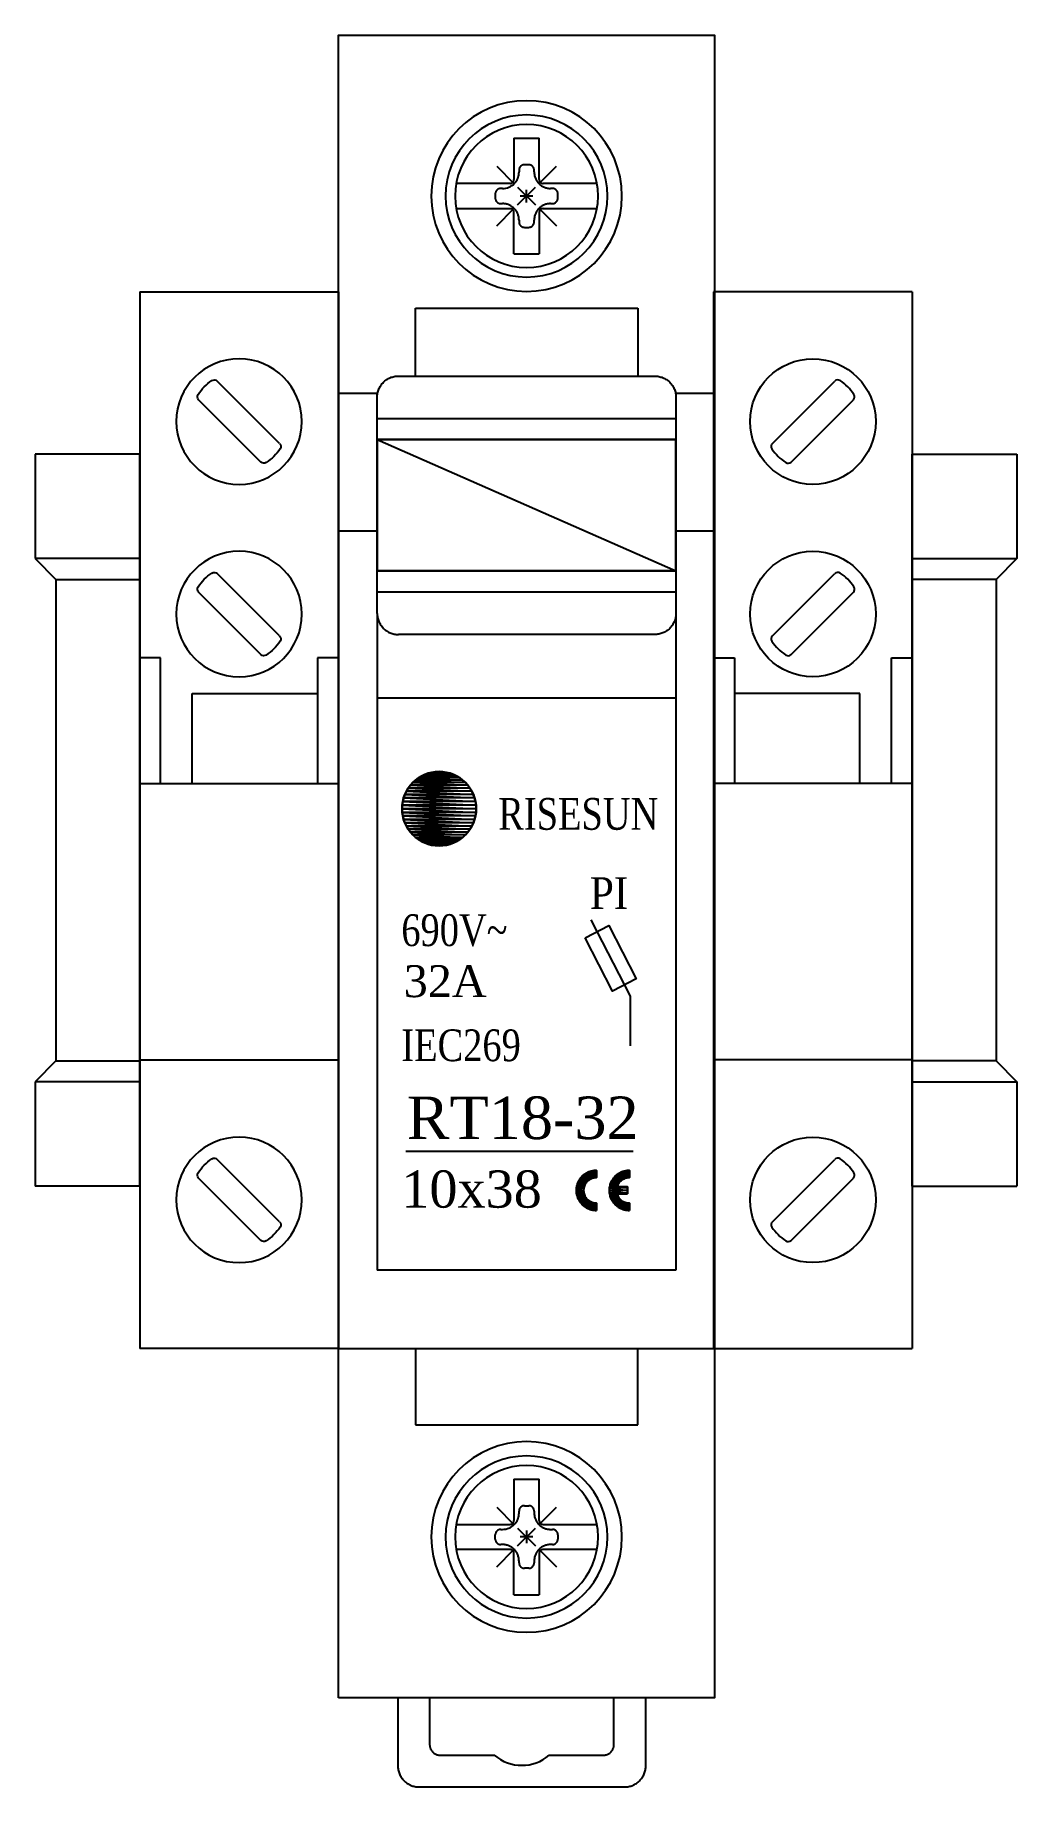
# Model space of a CAD drawing. Header units: millimetres. Extents: x 18 to 64.9, y 0 to 83.7.
import ezdxf

# ---------------------------------------------------------------- set-up
doc = ezdxf.new("R2010")
doc.units = ezdxf.units.MM
doc.linetypes.add('NEW_LINE159', pattern=[0.7, 0.5, -0.2])
doc.layers.add('1', color=2, linetype='Continuous')
doc.layers.add('DUT', color=7, linetype='Continuous')
doc.layers.add('dim', color=7, linetype='Continuous', lineweight=18)
doc.styles.add('arial', font='times.ttf', dxfattribs={"height": 21})

# ---------------------------------------------------------------- blocks, each defined once
blk = doc.blocks.new('jsfjdj')
at = {"layer": '1', "color": 7}
for p, q in [((244063.373, 5232.216, -0.002), (244063.373, 5222.716, -0.002)), ((244113.873, 5232.216, -0.002), (244063.373, 5232.216, -0.002)), ((244077.173, 5222.716, -0.002), (244077.173, 5232.216, -0.002)), ((244090.373, 5222.716, -0.002), (244090.373, 5232.216, -0.002)), ((244096.373, 5232.216, -0.002), (244096.373, 5231.216, -0.002)), ((244113.873, 5222.716, -0.002), (244113.873, 5232.216, -0.002)), ((244096.373, 5231.216, -0.002), (244090.373, 5231.216, -0.002)), ((244094.673, 5225.216, -0.002), (244094.673, 5231.216, -0.002)), ((244069.427, 5229.4, -0.002), (244072.407, 5226.421, -0.002)), ((244097.427, 5229.4, -0.002), (244100.407, 5226.421, -0.002)), ((244106.627, 5229.4, -0.002), (244109.607, 5226.421, -0.002)), ((244068.538, 5228.511, -0.002), (244071.518, 5225.532, -0.002)), ((244096.538, 5228.511, -0.002), (244099.518, 5225.532, -0.002)), ((244105.738, 5228.511, -0.002), (244108.718, 5225.532, -0.002)), ((244090.373, 5225.216, -0.002), (244094.673, 5225.216, -0.002)), ((244090.373, 5223.716, -0.002), (244096.373, 5223.716, -0.002)), ((244096.373, 5223.716, -0.002), (244096.373, 5222.716, -0.002)), ((244113.873, 5222.716, -0.002), (244063.373, 5222.716, -0.002))]:
    blk.add_line(p, q, dxfattribs=at)
for centre in [(244070.473, 5227.466, -0.002), (244098.473, 5227.466, -0.002), (244107.673, 5227.466, -0.002)]:
    blk.add_circle(centre, 3, dxfattribs=at)
for centre, radius, start, end in [((244070.473, 5227.466, -0.002), 2.35, 123.5008, 146.4992), ((244069.286, 5229.259, -0.002), 0.2, 45, 123.5008), ((244098.473, 5227.466, -0.002), 2.35, 123.5008, 146.4992), ((244097.286, 5229.259, -0.002), 0.2, 45, 123.5008), ((244107.673, 5227.466, -0.002), 2.35, 123.5008, 146.4992), ((244106.486, 5229.259, -0.002), 0.2, 45, 123.5008), ((244068.68, 5228.653, -0.002), 0.2, 146.4992, 225), ((244096.68, 5228.653, -0.002), 0.2, 146.4992, 225), ((244105.88, 5228.653, -0.002), 0.2, 146.4992, 225), ((244070.473, 5227.466, -0.002), 2.35, 303.5008, 326.4992), ((244072.265, 5226.279, -0.002), 0.2, 326.4992, 45), ((244098.473, 5227.466, -0.002), 2.35, 303.5008, 326.4992), ((244100.265, 5226.279, -0.002), 0.2, 326.4992, 45), ((244107.673, 5227.466, -0.002), 2.35, 303.5008, 326.4992), ((244109.465, 5226.279, -0.002), 0.2, 326.4992, 45), ((244071.659, 5225.673, -0.002), 0.2, 225, 303.5008), ((244099.659, 5225.673, -0.002), 0.2, 225, 303.5008), ((244108.859, 5225.673, -0.002), 0.2, 225, 303.5008)]:
    blk.add_arc(centre, radius, start, end, dxfattribs=at)
blk = doc.blocks.new('CẦU CHÌ')
for points in [[(-8.986, 0), (-8.986, 79.4816), (8.986, 79.4816), (8.986, 0), (-8.986, 0)], [(4.5563, 71.7865), (4.5563, 71.7865), (4.5327, 72.2525), (4.4637, 72.7049), (4.3513, 73.1416), (4.1982, 73.5601), (4.0062, 73.9585), (3.778, 74.3341), (3.5156, 74.6849), (3.2217, 75.0084), (2.898, 75.3026), (2.5473, 75.5649), (2.1716, 75.7931), (1.7734, 75.9849), (1.3547, 76.1382), (0.9182, 76.2504), (0.4657, 76.3194), (0, 76.3428), (0, 76.3428), (-0.466, 76.3194), (-0.9184, 76.2504), (-1.3551, 76.1382), (-1.7736, 75.9849), (-2.172, 75.7931), (-2.5476, 75.5649), (-2.8984, 75.3026), (-3.2218, 75.0084), (-3.516, 74.685), (-3.7783, 74.3342), (-4.0065, 73.9586), (-4.1983, 73.5602), (-4.3516, 73.1417), (-4.4638, 72.705), (-4.5329, 72.2526), (-4.5563, 71.7866), (-4.5563, 71.7866), (-4.5329, 71.3209), (-4.4639, 70.8684), (-4.3517, 70.4319), (-4.1984, 70.0132), (-4.0066, 69.615), (-3.7784, 69.2393), (-3.5161, 68.8886), (-3.2219, 68.5649), (-2.8984, 68.271), (-2.5476, 68.0086), (-2.172, 67.7804), (-1.7736, 67.5884), (-1.3551, 67.4353), (-0.9184, 67.3229), (-0.466, 67.2539), (0, 67.2303), (0, 67.2303), (0.4657, 67.2539), (0.9181, 67.3229), (1.3547, 67.4353), (1.7734, 67.5884), (2.1716, 67.7804), (2.5473, 68.0086), (2.898, 68.2709), (3.2217, 68.5648), (3.5156, 68.8885), (3.778, 69.2392), (4.0062, 69.6149), (4.1982, 70.0131), (4.3513, 70.4318), (4.4637, 70.8683), (4.5327, 71.3208), (4.5563, 71.7865)], [(3.8728, 71.7865), (3.8728, 71.7865), (3.8527, 72.1826), (3.7941, 72.5671), (3.6986, 72.9383), (3.5684, 73.2941), (3.4052, 73.6328), (3.2113, 73.952), (2.9883, 74.2502), (2.7384, 74.5251), (2.4633, 74.7751), (2.1651, 74.998), (1.8458, 75.1921), (1.5074, 75.3551), (1.1515, 75.4854), (0.7804, 75.5808), (0.3958, 75.6395), (0, 75.6594), (0, 75.6594), (-0.3961, 75.6395), (-0.7806, 75.5808), (-1.1518, 75.4854), (-1.5076, 75.3551), (-1.8463, 75.1921), (-2.1655, 74.998), (-2.4637, 74.7751), (-2.7386, 74.5251), (-2.9886, 74.2502), (-3.2115, 73.952), (-3.4056, 73.6328), (-3.5686, 73.2941), (-3.6989, 72.9383), (-3.7943, 72.5671), (-3.8529, 72.1826), (-3.8728, 71.7865), (-3.8728, 71.7865), (-3.8529, 71.3907), (-3.7943, 71.0061), (-3.6989, 70.635), (-3.5686, 70.2791), (-3.4056, 69.9407), (-3.2115, 69.6214), (-2.9886, 69.3232), (-2.7386, 69.0481), (-2.4637, 68.7982), (-2.1655, 68.5752), (-1.8463, 68.3813), (-1.5076, 68.2181), (-1.1518, 68.0879), (-0.7806, 67.9924), (-0.3961, 67.9338), (0, 67.9137), (0, 67.9137), (0.3958, 67.9338), (0.7804, 67.9924), (1.1515, 68.0879), (1.5074, 68.2181), (1.8458, 68.3813), (2.1651, 68.5752), (2.4633, 68.7982), (2.7384, 69.0481), (2.9883, 69.3232), (3.2113, 69.6214), (3.4052, 69.9407), (3.5684, 70.2791), (3.6986, 70.635), (3.7941, 71.0061), (3.8527, 71.3907), (3.8728, 71.7865)], [(3.4172, 71.7865), (3.4172, 71.7865), (3.3995, 72.1361), (3.3476, 72.4754), (3.2633, 72.8029), (3.1486, 73.1168), (3.0046, 73.4156), (2.8335, 73.6973), (2.6368, 73.9604), (2.4163, 74.2029), (2.1736, 74.4236), (1.9105, 74.6202), (1.6286, 74.7914), (1.33, 74.9352), (1.016, 75.0502), (0.6886, 75.1343), (0.3493, 75.1862), (0, 75.2037), (0, 75.2037), (-0.3496, 75.1862), (-0.6889, 75.1343), (-1.0164, 75.0502), (-1.3303, 74.9352), (-1.6291, 74.7914), (-1.9108, 74.6202), (-2.1739, 74.4236), (-2.4164, 74.2029), (-2.6371, 73.9604), (-2.8337, 73.6973), (-3.0049, 73.4156), (-3.1487, 73.1168), (-3.2637, 72.8029), (-3.3478, 72.4754), (-3.3997, 72.1361), (-3.4172, 71.7865), (-3.4172, 71.7865), (-3.3997, 71.4372), (-3.3478, 71.0979), (-3.2637, 70.7705), (-3.1487, 70.4565), (-3.0049, 70.1579), (-2.8337, 69.8761), (-2.6371, 69.613), (-2.4164, 69.3703), (-2.1739, 69.1498), (-1.9108, 68.9531), (-1.6291, 68.782), (-1.3303, 68.638), (-1.0164, 68.5233), (-0.6889, 68.439), (-0.3496, 68.3871), (0, 68.3694), (0, 68.3694), (0.3493, 68.3871), (0.6886, 68.439), (1.016, 68.5233), (1.33, 68.638), (1.6286, 68.782), (1.9105, 68.9531), (2.1736, 69.1498), (2.4163, 69.3703), (2.6368, 69.613), (2.8335, 69.8761), (3.0046, 70.1579), (3.1486, 70.4565), (3.2633, 70.7705), (3.3476, 71.0979), (3.3995, 71.4372), (3.4172, 71.7865)], [(-0.6033, 74.5444), (-0.6033, 72.5724)], [(-0.6033, 74.5444), (0.6033, 74.5444)], [(0.6033, 72.5724), (0.6033, 74.5444)], [(-1.4223, 73.2092), (-0.6034, 72.3902)], [(-1.1493, 72.1487), (-1.1493, 72.1487), (-1.069, 72.1529), (-0.9908, 72.1648), (-0.9154, 72.1843), (-0.8429, 72.2107), (-0.7742, 72.2439), (-0.7092, 72.2833), (-0.6487, 72.3287), (-0.5926, 72.3794), (-0.5419, 72.4354), (-0.4966, 72.4959), (-0.4572, 72.5609), (-0.424, 72.6296), (-0.3976, 72.7021), (-0.3781, 72.7775), (-0.3662, 72.8557), (-0.362, 72.936)], [(-0.0995, 73.283), (-0.0995, 73.283), (-0.1126, 73.2827), (-0.1255, 73.2818), (-0.1384, 73.2803), (-0.151, 73.278), (-0.1636, 73.2753), (-0.1759, 73.2718), (-0.1881, 73.2679), (-0.2, 73.2631), (-0.2118, 73.258), (-0.2233, 73.2523), (-0.2345, 73.246), (-0.2452, 73.239), (-0.2558, 73.2318), (-0.2659, 73.2237), (-0.2758, 73.2153), (-0.2851, 73.2062), (-0.2851, 73.2062), (-0.2942, 73.1969), (-0.3026, 73.187), (-0.3107, 73.1769), (-0.318, 73.1663), (-0.325, 73.1556), (-0.3313, 73.1444), (-0.337, 73.1329), (-0.3421, 73.1211), (-0.3469, 73.1092), (-0.3508, 73.097), (-0.3543, 73.0847), (-0.357, 73.0721), (-0.3593, 73.0595), (-0.3608, 73.0466), (-0.3617, 73.0337), (-0.362, 73.0206)], [(-0.362, 73.0206), (-0.362, 72.936)], [(0.0996, 73.283), (-0.0995, 73.283)], [(0.3621, 73.0206), (0.3621, 73.0206), (0.3616, 73.0337), (0.3607, 73.0466), (0.359, 73.0595), (0.3569, 73.0721), (0.3539, 73.0847), (0.3506, 73.097), (0.3465, 73.1092), (0.342, 73.1211), (0.3367, 73.1329), (0.331, 73.1444), (0.3247, 73.1556), (0.3179, 73.1663), (0.3104, 73.1769), (0.3025, 73.187), (0.2941, 73.1969), (0.2852, 73.2062), (0.2852, 73.2062), (0.2757, 73.2153), (0.2659, 73.2237), (0.2556, 73.2318), (0.2452, 73.239), (0.2342, 73.246), (0.2231, 73.2523), (0.2116, 73.258), (0.2, 73.2631), (0.1879, 73.2679), (0.1758, 73.2718), (0.1634, 73.2753), (0.151, 73.278), (0.1382, 73.2803), (0.1255, 73.2818), (0.1125, 73.2827), (0.0996, 73.283)], [(0.3621, 72.936), (0.3621, 73.0206)], [(0.3621, 72.936), (0.3621, 72.936), (0.363, 72.8971), (0.3658, 72.8583), (0.3706, 72.8199), (0.3772, 72.7818), (0.3856, 72.7443), (0.3959, 72.7072), (0.4079, 72.6708), (0.4219, 72.6348), (0.4373, 72.5998), (0.4546, 72.5654), (0.4735, 72.532), (0.4942, 72.4993), (0.5163, 72.4678), (0.5402, 72.4372), (0.5656, 72.4078), (0.5927, 72.3793), (0.5927, 72.3793), (0.6209, 72.3525), (0.6503, 72.3271), (0.6808, 72.3034), (0.7125, 72.2811), (0.745, 72.2605), (0.7785, 72.2416), (0.8128, 72.2243), (0.848, 72.2087), (0.8837, 72.1949), (0.9202, 72.1829), (0.9572, 72.1727), (0.995, 72.164), (1.0329, 72.1574), (1.0715, 72.1526), (1.1103, 72.1498), (1.1494, 72.1487)], [(0.6035, 72.3902), (1.4223, 73.2092)], [(-0.7856, 72.3902), (-3.3635, 72.3902)], [(-1.2341, 72.1487), (-1.2341, 72.1487), (-1.2472, 72.1484), (-1.2601, 72.1475), (-1.273, 72.146), (-1.2856, 72.1437), (-1.2982, 72.141), (-1.3105, 72.1375), (-1.3227, 72.1336), (-1.3346, 72.1288), (-1.3464, 72.1237), (-1.3579, 72.118), (-1.3691, 72.1117), (-1.3798, 72.1047), (-1.3904, 72.0974), (-1.4005, 72.0893), (-1.4103, 72.0809), (-1.4196, 72.0718), (-1.4196, 72.0718), (-1.4287, 72.0625), (-1.4371, 72.0527), (-1.4452, 72.0426), (-1.4525, 72.032), (-1.4595, 72.0213), (-1.4658, 72.0101), (-1.4715, 71.9986), (-1.4766, 71.9868), (-1.4814, 71.9749), (-1.4853, 71.9627), (-1.4888, 71.9504), (-1.4915, 71.9378), (-1.4938, 71.9252), (-1.4953, 71.9123), (-1.4962, 71.8994), (-1.4965, 71.8863)], [(-1.1493, 72.1487), (-1.2341, 72.1487)], [(-0.7856, 72.3902), (-0.7856, 72.3902), (-0.7671, 72.3913), (-0.7491, 72.394), (-0.7317, 72.3985), (-0.7148, 72.4046), (-0.699, 72.4124), (-0.6839, 72.4215), (-0.6699, 72.432), (-0.6568, 72.4436), (-0.6452, 72.4567), (-0.6347, 72.4707), (-0.6256, 72.4858), (-0.6178, 72.5016), (-0.6117, 72.5185), (-0.6071, 72.5359), (-0.6044, 72.5539), (-0.6033, 72.5724)], [(-0.4266, 72.2133), (0.4267, 71.3598)], [(-0.4266, 71.3598), (0.4267, 72.2133)], [(0.0001, 71.4848), (0, 72.0883)], [(0.6033, 72.5724), (0.6033, 72.5724), (0.6034, 72.5635), (0.6041, 72.5545), (0.6051, 72.5457), (0.6068, 72.5368), (0.6086, 72.5282), (0.611, 72.5195), (0.6138, 72.5111), (0.6171, 72.5027), (0.6205, 72.4948), (0.6246, 72.4868), (0.6289, 72.4791), (0.6338, 72.4714), (0.6389, 72.4642), (0.6445, 72.4571), (0.6503, 72.4503), (0.6567, 72.4436), (0.6567, 72.4436), (0.6631, 72.4375), (0.6699, 72.4316), (0.677, 72.4261), (0.6844, 72.4209), (0.6918, 72.4162), (0.6996, 72.4118), (0.7076, 72.4078), (0.7158, 72.4041), (0.724, 72.401), (0.7324, 72.3982), (0.741, 72.3959), (0.7498, 72.3938), (0.7585, 72.3923), (0.7675, 72.3911), (0.7765, 72.3905), (0.7856, 72.3902)], [(3.3635, 72.3902), (0.7856, 72.3902)], [(1.2341, 72.1487), (1.1494, 72.1487)], [(1.4966, 71.8863), (1.4966, 71.8863), (1.4961, 71.8994), (1.4952, 71.9123), (1.4935, 71.9252), (1.4914, 71.9378), (1.4884, 71.9504), (1.4851, 71.9627), (1.4811, 71.9749), (1.4766, 71.9868), (1.4712, 71.9986), (1.4655, 72.0101), (1.4592, 72.0213), (1.4524, 72.032), (1.4449, 72.0426), (1.437, 72.0527), (1.4286, 72.0625), (1.4197, 72.0718), (1.4197, 72.0718), (1.4102, 72.0809), (1.4004, 72.0893), (1.3901, 72.0974), (1.3797, 72.1047), (1.3687, 72.1117), (1.3576, 72.118), (1.3461, 72.1237), (1.3345, 72.1288), (1.3224, 72.1336), (1.3103, 72.1375), (1.2979, 72.141), (1.2855, 72.1437), (1.2727, 72.146), (1.26, 72.1475), (1.247, 72.1484), (1.2341, 72.1487)], [(-3.3635, 71.1829), (-0.7856, 71.1829)], [(-1.4965, 71.8863), (-1.4965, 71.6868)], [(-1.4965, 71.6868), (-1.4965, 71.6868), (-1.4962, 71.6739), (-1.4953, 71.661), (-1.4938, 71.6483), (-1.4915, 71.6355), (-1.4888, 71.6231), (-1.4853, 71.6107), (-1.4814, 71.5986), (-1.4766, 71.5865), (-1.4715, 71.5749), (-1.4658, 71.5634), (-1.4595, 71.5523), (-1.4525, 71.5413), (-1.4452, 71.5309), (-1.4371, 71.5206), (-1.4287, 71.5108), (-1.4196, 71.5013), (-1.4196, 71.5013), (-1.4103, 71.4924), (-1.4005, 71.484), (-1.3904, 71.4761), (-1.3798, 71.4686), (-1.3691, 71.4618), (-1.3579, 71.4555), (-1.3464, 71.4498), (-1.3346, 71.4444), (-1.3227, 71.4399), (-1.3105, 71.4359), (-1.2982, 71.4326), (-1.2856, 71.4296), (-1.273, 71.4275), (-1.2601, 71.4258), (-1.2472, 71.4249), (-1.2341, 71.4244)], [(-1.4223, 70.3639), (-0.6034, 71.1829)], [(-1.2341, 71.4244), (-1.1493, 71.4244)], [(-0.362, 70.6371), (-0.362, 70.6371), (-0.3631, 70.6762), (-0.3659, 70.715), (-0.3707, 70.7536), (-0.3773, 70.7915), (-0.386, 70.8292), (-0.3962, 70.8662), (-0.4082, 70.9027), (-0.422, 70.9384), (-0.4376, 70.9736), (-0.4549, 71.0079), (-0.4738, 71.0414), (-0.4944, 71.0739), (-0.5167, 71.1056), (-0.5404, 71.1361), (-0.5658, 71.1656), (-0.5926, 71.1938), (-0.5926, 71.1938), (-0.621, 71.2209), (-0.6504, 71.2462), (-0.681, 71.2701), (-0.7126, 71.2922), (-0.7453, 71.3129), (-0.7787, 71.3318), (-0.8131, 71.3491), (-0.8481, 71.3645), (-0.8841, 71.3785), (-0.9205, 71.3905), (-0.9576, 71.4008), (-0.9951, 71.4092), (-1.0332, 71.4159), (-1.0716, 71.4207), (-1.1104, 71.4235), (-1.1493, 71.4244)], [(-0.6033, 71.0007), (-0.6033, 71.0007), (-0.6036, 71.0098), (-0.6042, 71.0188), (-0.6054, 71.0278), (-0.6069, 71.0365), (-0.609, 71.0453), (-0.6113, 71.0539), (-0.6141, 71.0623), (-0.6172, 71.0705), (-0.6209, 71.0787), (-0.6249, 71.0867), (-0.6293, 71.0945), (-0.634, 71.1019), (-0.6392, 71.1093), (-0.6447, 71.1164), (-0.6506, 71.1232), (-0.6567, 71.1296), (-0.6567, 71.1296), (-0.6634, 71.136), (-0.6702, 71.1418), (-0.6773, 71.1474), (-0.6846, 71.1524), (-0.6923, 71.1573), (-0.7, 71.1616), (-0.708, 71.1657), (-0.7159, 71.1691), (-0.7243, 71.1724), (-0.7327, 71.1752), (-0.7414, 71.1776), (-0.75, 71.1794), (-0.759, 71.1811), (-0.7678, 71.1821), (-0.7768, 71.1828), (-0.7856, 71.1829)], [(0.3018, 71.7866), (-0.3017, 71.7865)], [(1.1494, 71.4244), (1.1494, 71.4244), (1.1103, 71.4235), (1.0715, 71.4207), (1.0329, 71.4159), (0.995, 71.4092), (0.9572, 71.4008), (0.9202, 71.3905), (0.8837, 71.3785), (0.848, 71.3645), (0.8128, 71.3491), (0.7785, 71.3318), (0.745, 71.3129), (0.7125, 71.2922), (0.6808, 71.2701), (0.6503, 71.2462), (0.6209, 71.2209), (0.5927, 71.1938), (0.5927, 71.1938), (0.5656, 71.1656), (0.5402, 71.1361), (0.5163, 71.1056), (0.4942, 71.0739), (0.4735, 71.0414), (0.4546, 71.0079), (0.4373, 70.9736), (0.4219, 70.9384), (0.4079, 70.9027), (0.3959, 70.8662), (0.3856, 70.8292), (0.3772, 70.7915), (0.3706, 70.7536), (0.3658, 70.715), (0.363, 70.6762), (0.3621, 70.6371)], [(0.7856, 71.1829), (0.7856, 71.1829), (0.7765, 71.1828), (0.7675, 71.1821), (0.7585, 71.1811), (0.7498, 71.1794), (0.741, 71.1776), (0.7324, 71.1752), (0.724, 71.1724), (0.7158, 71.1691), (0.7076, 71.1657), (0.6996, 71.1616), (0.6918, 71.1573), (0.6844, 71.1524), (0.677, 71.1474), (0.6699, 71.1418), (0.6631, 71.136), (0.6567, 71.1296), (0.6567, 71.1296), (0.6503, 71.1232), (0.6445, 71.1164), (0.6389, 71.1093), (0.6338, 71.1019), (0.6289, 71.0945), (0.6246, 71.0867), (0.6205, 71.0787), (0.6171, 71.0705), (0.6138, 71.0623), (0.611, 71.0539), (0.6086, 71.0453), (0.6068, 71.0365), (0.6051, 71.0278), (0.6041, 71.0188), (0.6034, 71.0098), (0.6033, 71.0007)], [(0.6035, 71.1829), (1.4223, 70.3639)], [(0.7856, 71.1829), (3.3635, 71.1829)], [(1.1494, 71.4244), (1.2341, 71.4244)], [(1.2341, 71.4244), (1.2341, 71.4244), (1.2608, 71.4259), (1.2869, 71.4298), (1.312, 71.4364), (1.3362, 71.4451), (1.359, 71.4563), (1.3807, 71.4694), (1.4009, 71.4845), (1.4197, 71.5013), (1.4365, 71.5201), (1.4516, 71.5403), (1.4647, 71.562), (1.4759, 71.5848), (1.4846, 71.609), (1.4912, 71.6341), (1.4951, 71.6601), (1.4966, 71.6868)], [(1.4966, 71.6868), (1.4966, 71.8863)], [(-0.6033, 69.0287), (-0.6033, 71.0007)], [(-0.362, 70.6371), (-0.362, 70.5524)], [(-0.362, 70.5524), (-0.362, 70.5524), (-0.3617, 70.5395), (-0.3608, 70.5265), (-0.3593, 70.5138), (-0.357, 70.501), (-0.3543, 70.4886), (-0.3508, 70.4762), (-0.3469, 70.4641), (-0.3421, 70.452), (-0.337, 70.4404), (-0.3313, 70.4289), (-0.325, 70.4178), (-0.318, 70.4068), (-0.3107, 70.3964), (-0.3026, 70.3861), (-0.2942, 70.3763), (-0.2851, 70.3668), (-0.2851, 70.3668), (-0.2758, 70.3579), (-0.2659, 70.3495), (-0.2558, 70.3416), (-0.2452, 70.3341), (-0.2345, 70.3273), (-0.2233, 70.321), (-0.2118, 70.3153), (-0.2, 70.31), (-0.1881, 70.3055), (-0.1759, 70.3014), (-0.1636, 70.2981), (-0.151, 70.2951), (-0.1384, 70.293), (-0.1255, 70.2913), (-0.1126, 70.2904), (-0.0995, 70.2899)], [(0.0996, 70.2899), (0.0996, 70.2899), (0.1263, 70.2914), (0.1523, 70.2953), (0.1774, 70.3019), (0.2016, 70.3106), (0.2244, 70.3218), (0.2461, 70.3349), (0.2663, 70.35), (0.2851, 70.3668), (0.3019, 70.3856), (0.3171, 70.4058), (0.3302, 70.4275), (0.3414, 70.4503), (0.3501, 70.4745), (0.3567, 70.4996), (0.3606, 70.5257), (0.3621, 70.5524)], [(0.3621, 70.5524), (0.3621, 70.6371)], [(0.6033, 71.0007), (0.6033, 69.0287)], [(-0.0995, 70.2899), (0.0996, 70.2899)], [(-0.6033, 69.0287), (0.6033, 69.0287)], [(-5.3156, 63.1802), (-5.3156, 66.4202)], [(-5.3156, 66.4202), (5.3157, 66.4202)], [(5.3157, 66.4202), (5.3157, 63.1802)], [(-7.1381, 60.1427), (-7.1381, 62.1677), (-7.1381, 62.1677), (-7.1369, 62.2181), (-7.1333, 62.268), (-7.1273, 62.3175), (-7.1186, 62.3663), (-7.1078, 62.4148), (-7.0945, 62.4624), (-7.079, 62.5093), (-7.0611, 62.5553), (-7.0412, 62.6006), (-7.019, 62.6447), (-6.9947, 62.6879), (-6.9681, 62.7296), (-6.9397, 62.7703), (-6.909, 62.8096), (-6.8764, 62.8475), (-6.8416, 62.8837), (-6.8416, 62.8837), (-6.8054, 62.9185), (-6.7675, 62.9511), (-6.7282, 62.9818), (-6.6875, 63.0102), (-6.6458, 63.0368), (-6.6026, 63.0611), (-6.5585, 63.0833), (-6.5132, 63.1032), (-6.4672, 63.1211), (-6.4203, 63.1366), (-6.3727, 63.1499), (-6.3242, 63.1607), (-6.2754, 63.1694), (-6.2259, 63.1754), (-6.176, 63.179), (-6.1256, 63.1802), (-5.3156, 63.1802), (5.3157, 63.1802), (6.1257, 63.1802), (6.1257, 63.1802), (6.1758, 63.179), (6.2257, 63.1754), (6.2751, 63.1694), (6.324, 63.1607), (6.3722, 63.1499), (6.4199, 63.1366), (6.4668, 63.1211), (6.513, 63.1032), (6.5581, 63.0833), (6.6022, 63.0611), (6.6452, 63.0368), (6.6872, 63.0102), (6.7277, 62.9818), (6.7672, 62.9511), (6.8051, 62.9185), (6.8416, 62.8837), (6.8416, 62.8837), (6.8761, 62.8475), (6.9087, 62.8096), (6.9392, 62.7703), (6.9679, 62.7296), (6.9943, 62.6879), (7.0187, 62.6447), (7.0409, 62.6006), (7.061, 62.5553), (7.0787, 62.5093), (7.0943, 62.4624), (7.1075, 62.4148), (7.1185, 62.3663), (7.1269, 62.3175), (7.1332, 62.268), (7.1368, 62.2181), (7.1382, 62.1677), (7.1382, 60.1427)], [(-8.986, 62.3702), (-7.1177, 62.3702)], [(7.1177, 62.3702), (8.986, 62.3702)], [(-7.1381, 61.1552), (7.1382, 61.1552)], [(-7.1381, 60.1427), (7.1382, 60.1427)], [(-7.1381, 53.8652), (-7.1381, 60.1427)], [(7.1382, 60.1427), (7.1382, 53.8652)], [(-8.986, 55.789), (-7.1177, 55.789)], [(7.1177, 55.789), (8.986, 55.789)], [(-7.1381, 51.8402), (-7.1381, 53.8652)], [(7.1382, 53.8652), (-7.1381, 53.8652)], [(7.1382, 53.8652), (7.1382, 51.8402), (7.1382, 51.8402), (7.1368, 51.7901), (7.1332, 51.7402), (7.1269, 51.6908), (7.1185, 51.6419), (7.1075, 51.5937), (7.0943, 51.546), (7.0787, 51.4991), (7.061, 51.4528), (7.0409, 51.4077), (7.0187, 51.3636), (6.9943, 51.3206), (6.9679, 51.2786), (6.9392, 51.2381), (6.9087, 51.1986), (6.8761, 51.1607), (6.8416, 51.1242), (6.8416, 51.1242), (6.8051, 51.0897), (6.7672, 51.0571), (6.7277, 51.0266), (6.6872, 50.9979), (6.6452, 50.9715), (6.6022, 50.9471), (6.5581, 50.9249), (6.513, 50.9048), (6.4668, 50.8871), (6.4199, 50.8716), (6.3722, 50.8584), (6.324, 50.8474), (6.2751, 50.839), (6.2257, 50.8327), (6.1758, 50.8291), (6.1257, 50.8277), (-6.1256, 50.8277)], [(7.1382, 52.8527), (-7.1381, 52.8527)], [(-7.1381, 51.8402), (-7.1381, 51.8402), (-7.1369, 51.7901), (-7.1333, 51.7402), (-7.1273, 51.6908), (-7.1186, 51.6419), (-7.1078, 51.5937), (-7.0945, 51.546), (-7.079, 51.4991), (-7.0611, 51.4528), (-7.0412, 51.4077), (-7.019, 51.3636), (-6.9947, 51.3206), (-6.9681, 51.2786), (-6.9397, 51.2381), (-6.909, 51.1986), (-6.8764, 51.1607), (-6.8416, 51.1242), (-6.8416, 51.1242), (-6.8054, 51.0897), (-6.7675, 51.0571), (-6.7282, 51.0266), (-6.6875, 50.9979), (-6.6458, 50.9715), (-6.6026, 50.9471), (-6.5585, 50.9249), (-6.5132, 50.9048), (-6.4672, 50.8871), (-6.4203, 50.8716), (-6.3727, 50.8584), (-6.3242, 50.8474), (-6.2754, 50.839), (-6.2259, 50.8327), (-6.176, 50.8291), (-6.1256, 50.8277)], [(-7.1381, 51.8402), (-7.1381, 20.4526)], [(7.1382, 51.8402), (7.1382, 20.4526)], [(7.1382, 47.7902), (-7.1381, 47.7902)], [(2.7926, 36.3277), (3.9324, 36.9133), (5.2409, 34.3662), (4.101, 33.7806), (2.7926, 36.3277)], [(3.0698, 37.1903), (4.9464, 33.5372)], [(4.9464, 33.5372), (4.9464, 31.1634)], [(-5.7689, 26.1314), (5.0953, 26.1314)], [(3.3395, 25.2167), (3.3395, 25.2167), (3.2756, 25.2147), (3.2126, 25.2084), (3.1505, 25.1981), (3.0897, 25.1836), (3.03, 25.1655), (2.972, 25.1435), (2.9155, 25.1179), (2.861, 25.0885), (2.8083, 25.056), (2.7579, 25.0199), (2.7098, 24.9806), (2.6643, 24.938), (2.6213, 24.8925), (2.5814, 24.8439), (2.5445, 24.7926), (2.5109, 24.7383), (2.5109, 24.7383), (2.4807, 24.6821), (2.4546, 24.6244), (2.4325, 24.5656), (2.4146, 24.5056), (2.4005, 24.445), (2.3906, 24.3836), (2.3846, 24.3219), (2.3827, 24.2599), (2.3846, 24.1981), (2.3906, 24.1363), (2.4005, 24.0751), (2.4146, 24.0143), (2.4325, 23.9545), (2.4546, 23.8955), (2.4807, 23.8379), (2.5109, 23.7814), (2.5109, 23.7814), (2.5445, 23.7273), (2.5814, 23.6759), (2.6213, 23.6274), (2.6643, 23.5818), (2.7098, 23.5395), (2.7579, 23.5001), (2.8083, 23.464), (2.861, 23.4312), (2.9155, 23.4021), (2.972, 23.3764), (3.03, 23.3545), (3.0897, 23.3362), (3.1505, 23.3219), (3.2126, 23.3115), (3.2756, 23.3052), (3.3395, 23.303)], [(4.913, 25.2167), (4.913, 25.2167), (4.8491, 25.2147), (4.7861, 25.2084), (4.724, 25.1981), (4.6632, 25.1836), (4.6035, 25.1655), (4.5455, 25.1435), (4.489, 25.1179), (4.4345, 25.0885), (4.3818, 25.056), (4.3314, 25.0199), (4.2833, 24.9806), (4.2378, 24.938), (4.1948, 24.8925), (4.1549, 24.8439), (4.1179, 24.7926), (4.0843, 24.7383), (4.0843, 24.7383), (4.0541, 24.6821), (4.028, 24.6244), (4.0059, 24.5656), (3.988, 24.5056), (3.9739, 24.445), (3.964, 24.3836), (3.958, 24.3219), (3.9561, 24.2599), (3.958, 24.1981), (3.964, 24.1363), (3.9739, 24.0751), (3.988, 24.0143), (4.0059, 23.9545), (4.028, 23.8955), (4.0541, 23.8379), (4.0843, 23.7814), (4.0843, 23.7814), (4.1179, 23.7273), (4.1549, 23.6759), (4.1948, 23.6274), (4.2378, 23.5818), (4.2833, 23.5395), (4.3314, 23.5001), (4.3818, 23.464), (4.4345, 23.4312), (4.489, 23.4021), (4.5455, 23.3764), (4.6035, 23.3545), (4.6632, 23.3362), (4.724, 23.3219), (4.7861, 23.3115), (4.8491, 23.3052), (4.913, 23.303)], [(3.3395, 24.8765), (3.3395, 24.8765), (3.2982, 24.8752), (3.2577, 24.8712), (3.2178, 24.8645), (3.1786, 24.8552), (3.1401, 24.8435), (3.1027, 24.8294), (3.0663, 24.8129), (3.0312, 24.7939), (2.9972, 24.773), (2.9647, 24.7497), (2.9336, 24.7244), (2.9044, 24.697), (2.8767, 24.6677), (2.8509, 24.6363), (2.8271, 24.6033), (2.8055, 24.5682), (2.8055, 24.5682), (2.786, 24.5321), (2.7692, 24.4949), (2.755, 24.457), (2.7434, 24.4183), (2.7343, 24.3793), (2.728, 24.3397), (2.7241, 24.2999), (2.7229, 24.26), (2.7241, 24.2202), (2.728, 24.1804), (2.7343, 24.141), (2.7434, 24.1017), (2.755, 24.0632), (2.7692, 24.0252), (2.786, 23.988), (2.8055, 23.9516), (2.8055, 23.9516), (2.8271, 23.9168), (2.8509, 23.8837), (2.8767, 23.8525), (2.9044, 23.823), (2.9336, 23.7957), (2.9647, 23.7703), (2.9972, 23.747), (3.0312, 23.7259), (3.0663, 23.7071), (3.1027, 23.6906), (3.1401, 23.6765), (3.1786, 23.6646), (3.2178, 23.6555), (3.2577, 23.6487), (3.2982, 23.6447), (3.3395, 23.6432)], [(4.913, 24.8765), (4.913, 24.8765), (4.8617, 24.8745), (4.8116, 24.8683), (4.7625, 24.8581), (4.7149, 24.844), (4.6687, 24.8264), (4.6244, 24.8051), (4.582, 24.7804), (4.5419, 24.7524), (4.5038, 24.7215), (4.4685, 24.6876), (4.4358, 24.6509), (4.4061, 24.6113), (4.3794, 24.5695), (4.3561, 24.5251), (4.3363, 24.4786), (4.3203, 24.4299)], [(4.3203, 24.4299), (4.8279, 24.4299)], [(4.8279, 24.4299), (4.8279, 24.0897)], [(4.3203, 24.0897), (4.8279, 24.0897)], [(4.3203, 24.0897), (4.3203, 24.0897), (4.3363, 24.0413), (4.3561, 23.9948), (4.3794, 23.9506), (4.4061, 23.9086), (4.4358, 23.8693), (4.4685, 23.8324), (4.5038, 23.7985), (4.5419, 23.7674), (4.582, 23.7396), (4.6244, 23.7149), (4.6687, 23.6937), (4.7149, 23.6759), (4.7625, 23.6619), (4.8116, 23.6516), (4.8617, 23.6454), (4.913, 23.6432)], [(7.1382, 20.4526), (-7.1381, 20.4526)], [(-8.986, 16.7063), (8.986, 16.7063)], [(-5.3156, 16.7063), (-5.3156, 13.0613)], [(5.3157, 13.0613), (5.3157, 16.7063)], [(-5.3156, 13.0613), (5.3157, 13.0613)], [(4.5563, 7.695), (4.5563, 7.695), (4.5327, 8.161), (4.4637, 8.6134), (4.3513, 9.0501), (4.1982, 9.4686), (4.0062, 9.867), (3.778, 10.2426), (3.5156, 10.5934), (3.2217, 10.9169), (2.898, 11.2111), (2.5473, 11.4734), (2.1716, 11.7016), (1.7734, 11.8934), (1.3547, 12.0467), (0.9182, 12.1589), (0.4657, 12.2279), (0, 12.2513), (0, 12.2513), (-0.466, 12.2279), (-0.9184, 12.1589), (-1.3551, 12.0467), (-1.7736, 11.8934), (-2.172, 11.7016), (-2.5476, 11.4734), (-2.8984, 11.2111), (-3.2218, 10.9169), (-3.516, 10.5934), (-3.7783, 10.2426), (-4.0065, 9.867), (-4.1983, 9.4686), (-4.3516, 9.0501), (-4.4638, 8.6134), (-4.5329, 8.161), (-4.5563, 7.695), (-4.5563, 7.695), (-4.5329, 7.2293), (-4.4639, 6.7769), (-4.3517, 6.3404), (-4.1984, 5.9217), (-4.0066, 5.5235), (-3.7784, 5.1478), (-3.5161, 4.7971), (-3.2219, 4.4734), (-2.8984, 4.1795), (-2.5476, 3.9171), (-2.172, 3.6889), (-1.7736, 3.4969), (-1.3551, 3.3438), (-0.9184, 3.2314), (-0.466, 3.1624), (0, 3.1387), (0, 3.1387), (0.4657, 3.1623), (0.9181, 3.2313), (1.3547, 3.3437), (1.7734, 3.4968), (2.1716, 3.6888), (2.5473, 3.917), (2.898, 4.1794), (3.2217, 4.4733), (3.5156, 4.797), (3.778, 5.1477), (4.0062, 5.5234), (4.1982, 5.9216), (4.3513, 6.3403), (4.4637, 6.7768), (4.5327, 7.2293), (4.5563, 7.695)], [(3.8728, 7.695), (3.8728, 7.695), (3.8527, 8.0911), (3.7941, 8.4756), (3.6986, 8.8468), (3.5684, 9.2026), (3.4052, 9.5413), (3.2113, 9.8605), (2.9883, 10.1587), (2.7384, 10.4336), (2.4633, 10.6836), (2.1651, 10.9065), (1.8458, 11.1006), (1.5074, 11.2636), (1.1515, 11.3939), (0.7804, 11.4893), (0.3958, 11.5479), (0, 11.5678), (0, 11.5678), (-0.3961, 11.5479), (-0.7806, 11.4893), (-1.1518, 11.3939), (-1.5076, 11.2636), (-1.8463, 11.1006), (-2.1655, 10.9065), (-2.4637, 10.6836), (-2.7386, 10.4336), (-2.9886, 10.1587), (-3.2115, 9.8605), (-3.4056, 9.5413), (-3.5686, 9.2026), (-3.6989, 8.8468), (-3.7943, 8.4756), (-3.8529, 8.0911), (-3.8728, 7.695), (-3.8728, 7.695), (-3.8529, 7.2992), (-3.7943, 6.9146), (-3.6989, 6.5435), (-3.5686, 6.1876), (-3.4056, 5.8492), (-3.2115, 5.5299), (-2.9886, 5.2317), (-2.7386, 4.9566), (-2.4637, 4.7067), (-2.1655, 4.4837), (-1.8463, 4.2898), (-1.5076, 4.1266), (-1.1518, 3.9964), (-0.7806, 3.9009), (-0.3961, 3.8423), (0, 3.8222), (0, 3.8222), (0.3958, 3.8423), (0.7804, 3.9009), (1.1515, 3.9964), (1.5074, 4.1266), (1.8458, 4.2898), (2.1651, 4.4837), (2.4633, 4.7067), (2.7384, 4.9566), (2.9883, 5.2317), (3.2113, 5.5299), (3.4052, 5.8492), (3.5684, 6.1876), (3.6986, 6.5435), (3.7941, 6.9146), (3.8527, 7.2992), (3.8728, 7.695)], [(3.4172, 7.695), (3.4172, 7.695), (3.3995, 8.0446), (3.3476, 8.3839), (3.2633, 8.7114), (3.1486, 9.0253), (3.0046, 9.3241), (2.8335, 9.6058), (2.6368, 9.8689), (2.4163, 10.1114), (2.1736, 10.3321), (1.9105, 10.5287), (1.6286, 10.6999), (1.33, 10.8437), (1.016, 10.9587), (0.6886, 11.0428), (0.3493, 11.0947), (0, 11.1122), (0, 11.1122), (-0.3496, 11.0947), (-0.6889, 11.0428), (-1.0164, 10.9587), (-1.3303, 10.8437), (-1.6291, 10.6999), (-1.9108, 10.5287), (-2.1739, 10.3321), (-2.4164, 10.1114), (-2.6371, 9.8689), (-2.8337, 9.6058), (-3.0049, 9.3241), (-3.1487, 9.0253), (-3.2637, 8.7114), (-3.3478, 8.3839), (-3.3997, 8.0446), (-3.4172, 7.695), (-3.4172, 7.695), (-3.3997, 7.3457), (-3.3478, 7.0064), (-3.2637, 6.679), (-3.1487, 6.365), (-3.0049, 6.0664), (-2.8337, 5.7845), (-2.6371, 5.5214), (-2.4164, 5.2787), (-2.1739, 5.0582), (-1.9108, 4.8615), (-1.6291, 4.6904), (-1.3303, 4.5464), (-1.0164, 4.4317), (-0.6889, 4.3474), (-0.3496, 4.2955), (0, 4.2778), (0, 4.2778), (0.3493, 4.2955), (0.6886, 4.3474), (1.016, 4.4317), (1.33, 4.5464), (1.6286, 4.6904), (1.9105, 4.8615), (2.1736, 5.0582), (2.4163, 5.2787), (2.6368, 5.5214), (2.8335, 5.7845), (3.0046, 6.0664), (3.1486, 6.365), (3.2633, 6.679), (3.3476, 7.0064), (3.3995, 7.3457), (3.4172, 7.695)], [(-0.6033, 10.4528), (-0.6033, 8.4809)], [(-0.6033, 10.4528), (0.6033, 10.4528)], [(0.6033, 8.4809), (0.6033, 10.4528)], [(-1.4223, 9.1177), (-0.6034, 8.2986)], [(-1.1493, 8.0572), (-1.1493, 8.0572), (-1.069, 8.0614), (-0.9908, 8.0733), (-0.9154, 8.0928), (-0.8429, 8.1192), (-0.7742, 8.1524), (-0.7092, 8.1918), (-0.6487, 8.2372), (-0.5926, 8.2879), (-0.5419, 8.3439), (-0.4966, 8.4044), (-0.4572, 8.4694), (-0.424, 8.5381), (-0.3976, 8.6106), (-0.3781, 8.686), (-0.3662, 8.7642), (-0.362, 8.8445)], [(-0.7856, 8.2986), (-0.7856, 8.2986), (-0.7671, 8.2997), (-0.7491, 8.3024), (-0.7317, 8.3069), (-0.7148, 8.313), (-0.699, 8.3208), (-0.6839, 8.3299), (-0.6699, 8.3404), (-0.6568, 8.352), (-0.6452, 8.3651), (-0.6347, 8.3791), (-0.6256, 8.3942), (-0.6178, 8.41), (-0.6117, 8.4269), (-0.6071, 8.4443), (-0.6044, 8.4624), (-0.6033, 8.4809)], [(-0.0995, 9.1916), (-0.0995, 9.1916), (-0.1126, 9.1913), (-0.1255, 9.1904), (-0.1384, 9.1889), (-0.151, 9.1866), (-0.1636, 9.1839), (-0.1759, 9.1804), (-0.1881, 9.1765), (-0.2, 9.1717), (-0.2118, 9.1666), (-0.2233, 9.1609), (-0.2345, 9.1546), (-0.2452, 9.1476), (-0.2558, 9.1404), (-0.2659, 9.1323), (-0.2758, 9.1239), (-0.2851, 9.1147), (-0.2851, 9.1147), (-0.2942, 9.1054), (-0.3026, 9.0956), (-0.3107, 9.0855), (-0.318, 9.0749), (-0.325, 9.0642), (-0.3313, 9.053), (-0.337, 9.0415), (-0.3421, 9.0297), (-0.3469, 9.0178), (-0.3508, 9.0056), (-0.3543, 8.9933), (-0.357, 8.9807), (-0.3593, 8.9681), (-0.3608, 8.9552), (-0.3617, 8.9423), (-0.362, 8.9292)], [(-0.362, 8.8445), (-0.362, 8.9292)], [(-0.0995, 9.1916), (0.0996, 9.1916)], [(0.3621, 8.9292), (0.3621, 8.9292), (0.3616, 8.9423), (0.3607, 8.9552), (0.359, 8.9681), (0.3569, 8.9807), (0.3539, 8.9933), (0.3506, 9.0056), (0.3465, 9.0178), (0.342, 9.0297), (0.3367, 9.0415), (0.331, 9.053), (0.3247, 9.0642), (0.3179, 9.0749), (0.3104, 9.0855), (0.3025, 9.0956), (0.2941, 9.1054), (0.2852, 9.1147), (0.2852, 9.1147), (0.2757, 9.1239), (0.2659, 9.1323), (0.2556, 9.1404), (0.2452, 9.1476), (0.2342, 9.1546), (0.2231, 9.1609), (0.2116, 9.1666), (0.2, 9.1717), (0.1879, 9.1765), (0.1758, 9.1804), (0.1634, 9.1839), (0.151, 9.1866), (0.1382, 9.1889), (0.1255, 9.1904), (0.1125, 9.1913), (0.0996, 9.1916)], [(0.3621, 8.9292), (0.3621, 8.8445)], [(0.3621, 8.8445), (0.3621, 8.8445), (0.363, 8.8056), (0.3658, 8.7668), (0.3706, 8.7284), (0.3772, 8.6903), (0.3856, 8.6528), (0.3959, 8.6157), (0.4079, 8.5793), (0.4219, 8.5433), (0.4373, 8.5083), (0.4546, 8.4739), (0.4735, 8.4405), (0.4942, 8.4078), (0.5163, 8.3763), (0.5402, 8.3457), (0.5656, 8.3163), (0.5927, 8.2878), (0.5927, 8.2878), (0.6209, 8.261), (0.6503, 8.2356), (0.6808, 8.2119), (0.7125, 8.1896), (0.745, 8.169), (0.7785, 8.1501), (0.8128, 8.1328), (0.848, 8.1172), (0.8837, 8.1034), (0.9202, 8.0914), (0.9572, 8.0812), (0.995, 8.0725), (1.0329, 8.0659), (1.0715, 8.0611), (1.1103, 8.0583), (1.1494, 8.0572)], [(0.6033, 8.4809), (0.6033, 8.4809), (0.6034, 8.472), (0.6041, 8.463), (0.6051, 8.4542), (0.6068, 8.4453), (0.6086, 8.4367), (0.611, 8.428), (0.6138, 8.4196), (0.6171, 8.4112), (0.6205, 8.4033), (0.6246, 8.3953), (0.6289, 8.3876), (0.6338, 8.3799), (0.6389, 8.3726), (0.6445, 8.3655), (0.6503, 8.3587), (0.6567, 8.352), (0.6567, 8.352), (0.6631, 8.3459), (0.6699, 8.34), (0.677, 8.3345), (0.6844, 8.3293), (0.6918, 8.3246), (0.6996, 8.3202), (0.7076, 8.3162), (0.7158, 8.3125), (0.724, 8.3094), (0.7324, 8.3066), (0.741, 8.3043), (0.7498, 8.3022), (0.7585, 8.3007), (0.7675, 8.2995), (0.7765, 8.2989), (0.7856, 8.2986)], [(0.6035, 8.2986), (1.4223, 9.1177)], [(-3.3635, 8.2986), (-0.7856, 8.2986)], [(-1.2341, 8.0572), (-1.2341, 8.0572), (-1.2472, 8.0569), (-1.2601, 8.056), (-1.273, 8.0545), (-1.2856, 8.0522), (-1.2982, 8.0495), (-1.3105, 8.046), (-1.3227, 8.0421), (-1.3346, 8.0373), (-1.3464, 8.0322), (-1.3579, 8.0265), (-1.3691, 8.0202), (-1.3798, 8.0132), (-1.3904, 8.0059), (-1.4005, 7.9978), (-1.4103, 7.9894), (-1.4196, 7.9803), (-1.4196, 7.9803), (-1.4287, 7.971), (-1.4371, 7.9612), (-1.4452, 7.9511), (-1.4525, 7.9405), (-1.4595, 7.9298), (-1.4658, 7.9186), (-1.4715, 7.9071), (-1.4766, 7.8953), (-1.4814, 7.8834), (-1.4853, 7.8712), (-1.4888, 7.8589), (-1.4915, 7.8463), (-1.4938, 7.8337), (-1.4953, 7.8208), (-1.4962, 7.8079), (-1.4965, 7.7948)], [(-1.4965, 7.5953), (-1.4965, 7.7948)], [(-1.4965, 7.5953), (-1.4965, 7.5953), (-1.4962, 7.5824), (-1.4953, 7.5694), (-1.4938, 7.5567), (-1.4915, 7.5439), (-1.4888, 7.5315), (-1.4853, 7.5191), (-1.4814, 7.507), (-1.4766, 7.4949), (-1.4715, 7.4833), (-1.4658, 7.4718), (-1.4595, 7.4607), (-1.4525, 7.4497), (-1.4452, 7.4393), (-1.4371, 7.429), (-1.4287, 7.4192), (-1.4196, 7.4097), (-1.4196, 7.4097), (-1.4103, 7.4008), (-1.4005, 7.3924), (-1.3904, 7.3845), (-1.3798, 7.377), (-1.3691, 7.3702), (-1.3579, 7.3639), (-1.3464, 7.3582), (-1.3346, 7.3529), (-1.3227, 7.3484), (-1.3105, 7.3444), (-1.2982, 7.3411), (-1.2856, 7.3381), (-1.273, 7.336), (-1.2601, 7.3343), (-1.2472, 7.3334), (-1.2341, 7.3329)], [(-1.2341, 8.0572), (-1.1493, 8.0572)], [(-0.4266, 7.2682), (0.4267, 8.1218)], [(-0.4266, 8.1218), (0.4267, 7.2682)], [(0.3018, 7.695), (-0.3017, 7.6951)], [(0.0001, 7.9968), (0, 7.3933)], [(0.7856, 8.2986), (3.3635, 8.2986)], [(1.1494, 8.0572), (1.2341, 8.0572)], [(1.4966, 7.7948), (1.4966, 7.7948), (1.4961, 7.8079), (1.4952, 7.8208), (1.4935, 7.8337), (1.4914, 7.8463), (1.4884, 7.8589), (1.4851, 7.8712), (1.4811, 7.8834), (1.4766, 7.8953), (1.4712, 7.9071), (1.4655, 7.9186), (1.4592, 7.9298), (1.4524, 7.9405), (1.4449, 7.9511), (1.437, 7.9612), (1.4286, 7.971), (1.4197, 7.9803), (1.4197, 7.9803), (1.4102, 7.9894), (1.4004, 7.9978), (1.3901, 8.0059), (1.3797, 8.0132), (1.3687, 8.0202), (1.3576, 8.0265), (1.3461, 8.0322), (1.3345, 8.0373), (1.3224, 8.0421), (1.3103, 8.046), (1.2979, 8.0495), (1.2855, 8.0522), (1.2727, 8.0545), (1.26, 8.056), (1.247, 8.0569), (1.2341, 8.0572)], [(1.2341, 7.3329), (1.2341, 7.3329), (1.2608, 7.3344), (1.2869, 7.3383), (1.312, 7.3449), (1.3362, 7.3536), (1.359, 7.3648), (1.3807, 7.3779), (1.4009, 7.393), (1.4197, 7.4098), (1.4365, 7.4285), (1.4516, 7.4487), (1.4647, 7.4704), (1.4759, 7.4932), (1.4846, 7.5174), (1.4912, 7.5425), (1.4951, 7.5686), (1.4966, 7.5953)], [(1.4966, 7.7948), (1.4966, 7.5953)], [(-0.7856, 7.0914), (-3.3635, 7.0914)], [(-1.4223, 6.2724), (-0.6034, 7.0914)], [(-1.1493, 7.3329), (-1.2341, 7.3329)], [(-0.362, 6.5455), (-0.362, 6.5455), (-0.3631, 6.5847), (-0.3659, 6.6235), (-0.3707, 6.6621), (-0.3773, 6.7), (-0.386, 6.7377), (-0.3962, 6.7747), (-0.4082, 6.8112), (-0.422, 6.8469), (-0.4376, 6.8821), (-0.4549, 6.9164), (-0.4738, 6.9499), (-0.4944, 6.9824), (-0.5167, 7.0141), (-0.5404, 7.0446), (-0.5658, 7.0741), (-0.5926, 7.1023), (-0.5926, 7.1023), (-0.621, 7.1294), (-0.6504, 7.1547), (-0.681, 7.1786), (-0.7126, 7.2007), (-0.7453, 7.2214), (-0.7787, 7.2403), (-0.8131, 7.2576), (-0.8481, 7.273), (-0.8841, 7.287), (-0.9205, 7.299), (-0.9576, 7.3093), (-0.9951, 7.3177), (-1.0332, 7.3244), (-1.0716, 7.3292), (-1.1104, 7.332), (-1.1493, 7.3329)], [(-0.6033, 6.9092), (-0.6033, 6.9092), (-0.6036, 6.9183), (-0.6042, 6.9273), (-0.6054, 6.9363), (-0.6069, 6.945), (-0.609, 6.9538), (-0.6113, 6.9624), (-0.6141, 6.9708), (-0.6172, 6.979), (-0.6209, 6.9872), (-0.6249, 6.9952), (-0.6293, 7.003), (-0.634, 7.0104), (-0.6392, 7.0178), (-0.6447, 7.0248), (-0.6506, 7.0316), (-0.6567, 7.038), (-0.6567, 7.038), (-0.6634, 7.0444), (-0.6702, 7.0502), (-0.6773, 7.0558), (-0.6846, 7.0609), (-0.6923, 7.0658), (-0.7, 7.0701), (-0.708, 7.0742), (-0.7159, 7.0776), (-0.7243, 7.0809), (-0.7327, 7.0837), (-0.7414, 7.0861), (-0.75, 7.0879), (-0.759, 7.0896), (-0.7678, 7.0906), (-0.7768, 7.0913), (-0.7856, 7.0914)], [(-0.6033, 4.9372), (-0.6033, 6.9092)], [(1.1494, 7.3329), (1.1494, 7.3329), (1.1103, 7.332), (1.0715, 7.3292), (1.0329, 7.3244), (0.995, 7.3177), (0.9572, 7.3093), (0.9202, 7.299), (0.8837, 7.287), (0.848, 7.273), (0.8128, 7.2576), (0.7785, 7.2403), (0.745, 7.2214), (0.7125, 7.2007), (0.6808, 7.1786), (0.6503, 7.1547), (0.6209, 7.1294), (0.5927, 7.1023), (0.5927, 7.1023), (0.5656, 7.0741), (0.5402, 7.0446), (0.5163, 7.0141), (0.4942, 6.9824), (0.4735, 6.9499), (0.4546, 6.9164), (0.4373, 6.8821), (0.4219, 6.8469), (0.4079, 6.8112), (0.3959, 6.7747), (0.3856, 6.7377), (0.3772, 6.7), (0.3706, 6.6621), (0.3658, 6.6235), (0.363, 6.5847), (0.3621, 6.5455)], [(0.7856, 7.0914), (0.7856, 7.0914), (0.7765, 7.0913), (0.7675, 7.0906), (0.7585, 7.0896), (0.7498, 7.0879), (0.741, 7.0861), (0.7324, 7.0837), (0.724, 7.0809), (0.7158, 7.0776), (0.7076, 7.0742), (0.6996, 7.0701), (0.6918, 7.0658), (0.6844, 7.0609), (0.677, 7.0558), (0.6699, 7.0502), (0.6631, 7.0444), (0.6567, 7.038), (0.6567, 7.038), (0.6503, 7.0316), (0.6445, 7.0248), (0.6389, 7.0178), (0.6338, 7.0104), (0.6289, 7.003), (0.6246, 6.9952), (0.6205, 6.9872), (0.6171, 6.979), (0.6138, 6.9708), (0.611, 6.9624), (0.6086, 6.9538), (0.6068, 6.945), (0.6051, 6.9363), (0.6041, 6.9273), (0.6034, 6.9183), (0.6033, 6.9092)], [(0.6033, 6.9092), (0.6033, 4.9372)], [(0.6035, 7.0914), (1.4223, 6.2724)], [(3.3635, 7.0914), (0.7856, 7.0914)], [(1.2341, 7.3329), (1.1494, 7.3329)], [(-0.362, 6.4609), (-0.362, 6.5455)], [(-0.362, 6.4609), (-0.362, 6.4609), (-0.3617, 6.448), (-0.3608, 6.4351), (-0.3593, 6.4224), (-0.357, 6.4096), (-0.3543, 6.3972), (-0.3508, 6.3848), (-0.3469, 6.3727), (-0.3421, 6.3606), (-0.337, 6.349), (-0.3313, 6.3375), (-0.325, 6.3264), (-0.318, 6.3154), (-0.3107, 6.305), (-0.3026, 6.2947), (-0.2942, 6.2849), (-0.2851, 6.2754), (-0.2851, 6.2754), (-0.2758, 6.2665), (-0.2659, 6.2581), (-0.2558, 6.2502), (-0.2452, 6.2427), (-0.2345, 6.2359), (-0.2233, 6.2296), (-0.2118, 6.2239), (-0.2, 6.2186), (-0.1881, 6.2141), (-0.1759, 6.21), (-0.1636, 6.2067), (-0.151, 6.2037), (-0.1384, 6.2016), (-0.1255, 6.1999), (-0.1126, 6.199), (-0.0995, 6.1985)], [(0.0996, 6.1985), (-0.0995, 6.1985)], [(0.0996, 6.1985), (0.0996, 6.1985), (0.1263, 6.2), (0.1523, 6.2039), (0.1774, 6.2105), (0.2016, 6.2192), (0.2244, 6.2304), (0.2461, 6.2435), (0.2663, 6.2586), (0.2851, 6.2754), (0.3019, 6.2942), (0.3171, 6.3144), (0.3302, 6.3361), (0.3414, 6.3589), (0.3501, 6.3831), (0.3567, 6.4082), (0.3606, 6.4342), (0.3621, 6.4609)], [(0.3621, 6.5455), (0.3621, 6.4609)], [(-0.6033, 4.9372), (0.6033, 4.9372)], [(-6.1509, 0), (-6.1509, -3.2401), (-6.1509, -3.2401), (-6.1497, -3.2902), (-6.1461, -3.3401), (-6.1401, -3.3895), (-6.1314, -3.4384), (-6.1206, -3.4866), (-6.1073, -3.5343), (-6.0918, -3.5812), (-6.0739, -3.6274), (-6.054, -3.6725), (-6.0318, -3.7166), (-6.0075, -3.7596), (-5.9809, -3.8016), (-5.9525, -3.8421), (-5.9218, -3.8816), (-5.8892, -3.9195), (-5.8544, -3.956), (-5.8544, -3.956), (-5.8182, -3.9905), (-5.7803, -4.0231), (-5.741, -4.0536), (-5.7003, -4.0823), (-5.6586, -4.1087), (-5.6154, -4.1331), (-5.5713, -4.1553), (-5.526, -4.1754), (-5.48, -4.1931), (-5.4331, -4.2087), (-5.3855, -4.2219), (-5.337, -4.2329), (-5.2882, -4.2413), (-5.2387, -4.2476), (-5.1888, -4.2512), (-5.1384, -4.2526), (4.6828, -4.2526), (4.6828, -4.2526), (4.7329, -4.2512), (4.7828, -4.2476), (4.8322, -4.2413), (4.8812, -4.2329), (4.9294, -4.2219), (4.9771, -4.2087), (5.024, -4.1931), (5.0702, -4.1754), (5.1153, -4.1553), (5.1594, -4.1331), (5.2024, -4.1087), (5.2444, -4.0823), (5.2849, -4.0536), (5.3244, -4.0231), (5.3623, -3.9905), (5.3988, -3.956), (5.3988, -3.956), (5.4333, -3.9195), (5.4659, -3.8816), (5.4964, -3.8421), (5.5251, -3.8016), (5.5515, -3.7596), (5.5759, -3.7166), (5.5981, -3.6725), (5.6182, -3.6274), (5.6359, -3.5812), (5.6514, -3.5343), (5.6646, -3.4866), (5.6756, -3.4384), (5.684, -3.3895), (5.6903, -3.3401), (5.6939, -3.2902), (5.6953, -3.2401), (5.6953, 0)], [(-4.6322, 0), (-4.6322, -2.2276), (-4.6322, -2.2276), (-4.6316, -2.2525), (-4.6298, -2.2775), (-4.6268, -2.3022), (-4.6225, -2.3267), (-4.6171, -2.3508), (-4.6105, -2.3746), (-4.6027, -2.3981), (-4.5937, -2.4212), (-4.5838, -2.4437), (-4.5727, -2.4658), (-4.5607, -2.4873), (-4.5473, -2.5083), (-4.5331, -2.5284), (-4.5177, -2.5482), (-4.5014, -2.5671), (-4.4839, -2.5855), (-4.4839, -2.5855), (-4.4658, -2.6027), (-4.4469, -2.619), (-4.4273, -2.6342), (-4.4069, -2.6486), (-4.3861, -2.6618), (-4.3645, -2.674), (-4.3425, -2.6851), (-4.3198, -2.6952), (-4.2969, -2.704), (-4.2734, -2.7118), (-4.2496, -2.7184), (-4.2253, -2.7239), (-4.2009, -2.7281), (-4.1761, -2.7312), (-4.1511, -2.733), (-4.1259, -2.7338), (-1.5417, -2.7338)], [(1.0861, -2.7338), (3.6703, -2.7338), (3.6703, -2.7338), (3.6952, -2.733), (3.7202, -2.7312), (3.7449, -2.7281), (3.7694, -2.7239), (3.7935, -2.7184), (3.8174, -2.7118), (3.8409, -2.704), (3.864, -2.6952), (3.8865, -2.6851), (3.9086, -2.674), (3.9301, -2.6618), (3.9511, -2.6486), (3.9712, -2.6342), (3.991, -2.619), (4.0099, -2.6027), (4.0283, -2.5855), (4.0283, -2.5855), (4.0455, -2.5671), (4.0618, -2.5482), (4.077, -2.5284), (4.0914, -2.5083), (4.1046, -2.4873), (4.1168, -2.4658), (4.1279, -2.4437), (4.138, -2.4212), (4.1468, -2.3981), (4.1546, -2.3746), (4.1612, -2.3508), (4.1667, -2.3267), (4.1709, -2.3022), (4.174, -2.2775), (4.1758, -2.2525), (4.1766, -2.2276), (4.1766, 0)], [(-1.5417, -2.7338), (-1.5417, -2.7338), (-1.3959, -2.8471), (-1.2427, -2.9455), (-1.0832, -3.0286), (-0.9183, -3.0968), (-0.7495, -3.1496), (-0.5774, -3.1876), (-0.4032, -3.2102), (-0.2279, -3.2179), (-0.0528, -3.2102), (0.1214, -3.1876), (0.2934, -3.1496), (0.4624, -3.0968), (0.6272, -3.0286), (0.7868, -2.9455), (0.94, -2.8471), (1.0861, -2.7338)]]:
    blk.add_lwpolyline(points)
at = {"color": 144}
for points in [[(-7.1381, 60.1427), (7.1382, 60.1427)], [(-7.1381, 60.1427), (-7.1381, 60.1427)], [(-7.1381, 60.1427), (7.1382, 53.8652)], [(7.1382, 53.8652), (-7.1381, 53.8652), (-7.1381, 60.1427)], [(-7.1381, 60.1427), (7.1382, 53.8652)], [(7.1382, 53.8652), (7.1382, 60.1427), (-7.1381, 60.1427)], [(-7.1381, 60.1427), (7.1382, 60.1427)], [(-7.1381, 60.1427), (-7.1381, 53.8652)], [(7.1382, 60.1427), (7.1382, 53.8652)], [(-7.1381, 53.8652), (7.1382, 53.8652)], [(-7.1381, 53.8652), (-7.1381, 53.8652)], [(-7.1381, 53.8652), (7.1382, 53.8652)]]:
    blk.add_lwpolyline(points, dxfattribs=at)
at = {"color": 251, "linetype": 'NEW_LINE159'}
blk.add_lwpolyline([(-2.4074, 42.502), (-2.4074, 42.502), (-2.4166, 42.6833), (-2.4435, 42.8593), (-2.4872, 43.0291), (-2.5467, 43.1918), (-2.6215, 43.3468), (-2.7102, 43.4929), (-2.8123, 43.6293), (-2.9265, 43.755), (-3.0524, 43.8695), (-3.1888, 43.9714), (-3.3349, 44.0603), (-3.4897, 44.1348), (-3.6526, 44.1944), (-3.8223, 44.238), (-3.9983, 44.2649), (-4.1793, 44.2739), (-4.1793, 44.2739), (-4.3606, 44.2649), (-4.5366, 44.238), (-4.7064, 44.1944), (-4.8691, 44.1348), (-5.0241, 44.0603), (-5.1701, 43.9714), (-5.3065, 43.8695), (-5.4322, 43.755), (-5.5467, 43.6293), (-5.6486, 43.4929), (-5.7375, 43.3468), (-5.812, 43.1918), (-5.8716, 43.0291), (-5.9152, 42.8593), (-5.9421, 42.6833), (-5.9511, 42.502), (-5.9511, 42.502), (-5.9422, 42.321), (-5.9153, 42.145), (-5.8717, 41.9753), (-5.8121, 41.8124), (-5.7376, 41.6576), (-5.6487, 41.5115), (-5.5468, 41.3751), (-5.4323, 41.2492), (-5.3066, 41.135), (-5.1702, 41.0329), (-5.0241, 40.9442), (-4.8691, 40.8694), (-4.7064, 40.8099), (-4.5366, 40.7662), (-4.3606, 40.7393), (-4.1793, 40.7301), (-4.1793, 40.7301), (-3.9983, 40.7393), (-3.8223, 40.7662), (-3.6526, 40.8099), (-3.4897, 40.8694), (-3.3349, 40.9442), (-3.1888, 41.0329), (-3.0524, 41.135), (-2.9265, 41.2492), (-2.8123, 41.3751), (-2.7102, 41.5115), (-2.6215, 41.6576), (-2.5467, 41.8124), (-2.4872, 41.9753), (-2.4435, 42.145), (-2.4166, 42.321), (-2.4074, 42.502)], dxfattribs=at)
at = {"color": 251}
for points in [[(-2.706, 43.4864), (-5.6525, 43.4864), (-5.5489, 43.6261)], [(-5.5489, 43.6261), (-5.6525, 43.4864)], [(-2.8096, 43.6261), (-5.5489, 43.6261), (-5.4322, 43.7549)], [(-5.4322, 43.7549), (-5.5489, 43.6261)], [(-5.5489, 43.6261), (-2.706, 43.4864)], [(-5.5489, 43.6261), (-2.706, 43.4864)], [(-2.706, 43.4864), (-2.8096, 43.6261), (-5.5489, 43.6261)], [(-2.9264, 43.7549), (-5.4322, 43.7549), (-5.3033, 43.8716)], [(-5.3033, 43.8716), (-5.4322, 43.7549)], [(-5.4322, 43.7549), (-2.8096, 43.6261)], [(-5.4322, 43.7549), (-2.8096, 43.6261)], [(-2.8096, 43.6261), (-2.9264, 43.7549), (-5.4322, 43.7549)], [(-3.0552, 43.8716), (-5.3033, 43.8716), (-5.1637, 43.9753)], [(-5.1637, 43.9753), (-5.3033, 43.8716)], [(-5.3033, 43.8716), (-2.9264, 43.7549)], [(-5.3033, 43.8716), (-2.9264, 43.7549)], [(-2.9264, 43.7549), (-3.0552, 43.8716), (-5.3033, 43.8716)], [(-3.1948, 43.9753), (-5.1637, 43.9753), (-5.0145, 44.0646)], [(-5.0145, 44.0646), (-5.1637, 43.9753)], [(-5.1637, 43.9753), (-3.0552, 43.8716)], [(-5.1637, 43.9753), (-3.0552, 43.8716)], [(-3.0552, 43.8716), (-3.1948, 43.9753), (-5.1637, 43.9753)], [(-3.344, 44.0646), (-5.0145, 44.0646), (-4.8573, 44.139)], [(-4.8573, 44.139), (-5.0145, 44.0646)], [(-5.0145, 44.0646), (-3.1948, 43.9753)], [(-5.0145, 44.0646), (-3.1948, 43.9753)], [(-3.1948, 43.9753), (-3.344, 44.0646), (-5.0145, 44.0646)], [(-3.5012, 44.139), (-4.8573, 44.139), (-4.6936, 44.1975)], [(-4.6936, 44.1975), (-4.8573, 44.139)], [(-4.8573, 44.139), (-3.344, 44.0646)], [(-4.8573, 44.139), (-3.344, 44.0646)], [(-3.344, 44.0646), (-3.5012, 44.139), (-4.8573, 44.139)], [(-3.6649, 44.1975), (-4.6936, 44.1975), (-4.5249, 44.2398)], [(-4.5249, 44.2398), (-4.6936, 44.1975)], [(-4.6936, 44.1975), (-3.5012, 44.139)], [(-4.6936, 44.1975), (-3.5012, 44.139)], [(-3.5012, 44.139), (-3.6649, 44.1975), (-4.6936, 44.1975)], [(-3.8336, 44.2398), (-4.5249, 44.2398), (-4.3529, 44.2653)], [(-4.3529, 44.2653), (-4.5249, 44.2398)], [(-4.5249, 44.2398), (-3.6649, 44.1975)], [(-4.5249, 44.2398), (-3.6649, 44.1975)], [(-3.6649, 44.1975), (-3.8336, 44.2398), (-4.5249, 44.2398)], [(-4.0056, 44.2653), (-4.3529, 44.2653), (-4.1793, 44.2739)], [(-4.1793, 44.2739), (-4.3529, 44.2653)], [(-4.3529, 44.2653), (-3.8336, 44.2398)], [(-4.3529, 44.2653), (-3.8336, 44.2398)], [(-3.8336, 44.2398), (-4.0056, 44.2653), (-4.3529, 44.2653)], [(-4.1793, 44.2739), (-4.0056, 44.2653)], [(-4.0056, 44.2653), (-4.1793, 44.2739)], [(-4.0056, 44.2653), (-3.8336, 44.2398)], [(-3.8336, 44.2398), (-3.6649, 44.1975)], [(-3.6649, 44.1975), (-3.5012, 44.139)], [(-3.5012, 44.139), (-3.344, 44.0646)], [(-3.344, 44.0646), (-3.1948, 43.9753)], [(-3.1948, 43.9753), (-3.0552, 43.8716)], [(-3.0552, 43.8716), (-2.9264, 43.7549)], [(-2.9264, 43.7549), (-2.8096, 43.6261)], [(-2.8096, 43.6261), (-2.706, 43.4864)], [(-2.4159, 42.6756), (-5.9426, 42.6756), (-5.9171, 42.8476)], [(-5.9171, 42.8476), (-5.9426, 42.6756)], [(-2.4414, 42.8476), (-5.9171, 42.8476), (-5.8748, 43.0163)], [(-5.8748, 43.0163), (-5.9171, 42.8476)], [(-5.9171, 42.8476), (-2.4159, 42.6756)], [(-5.9171, 42.8476), (-2.4159, 42.6756)], [(-2.4159, 42.6756), (-2.4414, 42.8476), (-5.9171, 42.8476)], [(-2.4837, 43.0163), (-5.8748, 43.0163), (-5.8163, 43.1801)], [(-5.8163, 43.1801), (-5.8748, 43.0163)], [(-5.8748, 43.0163), (-2.4414, 42.8476)], [(-5.8748, 43.0163), (-2.4414, 42.8476)], [(-2.4414, 42.8476), (-2.4837, 43.0163), (-5.8748, 43.0163)], [(-2.5423, 43.1801), (-5.8163, 43.1801), (-5.7419, 43.3372)], [(-5.7419, 43.3372), (-5.8163, 43.1801)], [(-5.8163, 43.1801), (-2.4837, 43.0163)], [(-5.8163, 43.1801), (-2.4837, 43.0163)], [(-2.4837, 43.0163), (-2.5423, 43.1801), (-5.8163, 43.1801)], [(-2.6166, 43.3372), (-5.7419, 43.3372), (-5.6525, 43.4864)], [(-5.6525, 43.4864), (-5.7419, 43.3372)], [(-5.7419, 43.3372), (-2.5423, 43.1801)], [(-5.7419, 43.3372), (-2.5423, 43.1801)], [(-2.5423, 43.1801), (-2.6166, 43.3372), (-5.7419, 43.3372)], [(-5.6525, 43.4864), (-2.6166, 43.3372)], [(-5.6525, 43.4864), (-2.6166, 43.3372)], [(-2.6166, 43.3372), (-2.706, 43.4864), (-5.6525, 43.4864)], [(-2.706, 43.4864), (-2.6166, 43.3372)], [(-2.6166, 43.3372), (-2.5423, 43.1801)], [(-2.5423, 43.1801), (-2.4837, 43.0163)], [(-2.4837, 43.0163), (-2.4414, 42.8476)], [(-2.4414, 42.8476), (-2.4159, 42.6756)], [(-2.4074, 42.502), (-5.9511, 42.502), (-5.9426, 42.6756)], [(-5.9426, 42.6756), (-5.9511, 42.502)], [(-5.9511, 42.502), (-2.4159, 42.3283)], [(-2.4159, 42.3283), (-5.9426, 42.3283), (-5.9511, 42.502)], [(-5.9511, 42.502), (-2.4159, 42.3283)], [(-2.4159, 42.3283), (-2.4074, 42.502), (-5.9511, 42.502)], [(-5.9511, 42.502), (-5.9426, 42.3283)], [(-5.9426, 42.6756), (-2.4074, 42.502)], [(-5.9426, 42.6756), (-2.4074, 42.502)], [(-2.4074, 42.502), (-2.4159, 42.6756), (-5.9426, 42.6756)], [(-5.9426, 42.3283), (-2.4414, 42.1563)], [(-2.4414, 42.1563), (-5.9171, 42.1563), (-5.9426, 42.3283)], [(-5.9426, 42.3283), (-2.4414, 42.1563)], [(-2.4414, 42.1563), (-2.4159, 42.3283), (-5.9426, 42.3283)], [(-5.9426, 42.3283), (-5.9171, 42.1563)], [(-5.9171, 42.1563), (-2.4837, 41.9876)], [(-2.4837, 41.9876), (-5.8748, 41.9876), (-5.9171, 42.1563)], [(-5.9171, 42.1563), (-2.4837, 41.9876)], [(-2.4837, 41.9876), (-2.4414, 42.1563), (-5.9171, 42.1563)], [(-5.9171, 42.1563), (-5.8748, 41.9876)], [(-5.8748, 41.9876), (-2.5423, 41.8239)], [(-2.5423, 41.8239), (-5.8163, 41.8239), (-5.8748, 41.9876)], [(-5.8748, 41.9876), (-2.5423, 41.8239)], [(-2.5423, 41.8239), (-2.4837, 41.9876), (-5.8748, 41.9876)], [(-5.8748, 41.9876), (-5.8163, 41.8239)], [(-2.4837, 41.9876), (-2.5423, 41.8239)], [(-2.4414, 42.1563), (-2.4837, 41.9876)], [(-2.4159, 42.3283), (-2.4414, 42.1563)], [(-2.4159, 42.6756), (-2.4074, 42.502)], [(-2.4074, 42.502), (-2.4159, 42.3283)], [(-5.8163, 41.8239), (-2.6166, 41.6667)], [(-2.6166, 41.6667), (-5.7419, 41.6667), (-5.8163, 41.8239)], [(-5.8163, 41.8239), (-2.6166, 41.6667)], [(-2.6166, 41.6667), (-2.5423, 41.8239), (-5.8163, 41.8239)], [(-5.8163, 41.8239), (-5.7419, 41.6667)], [(-5.7419, 41.6667), (-2.706, 41.5176)], [(-2.706, 41.5176), (-5.6525, 41.5176), (-5.7419, 41.6667)], [(-5.7419, 41.6667), (-2.706, 41.5176)], [(-2.706, 41.5176), (-2.6166, 41.6667), (-5.7419, 41.6667)], [(-5.7419, 41.6667), (-5.6525, 41.5176)], [(-5.6525, 41.5176), (-2.8096, 41.3779)], [(-2.8096, 41.3779), (-5.5489, 41.3779), (-5.6525, 41.5176)], [(-5.6525, 41.5176), (-2.8096, 41.3779)], [(-2.8096, 41.3779), (-2.706, 41.5176), (-5.6525, 41.5176)], [(-5.6525, 41.5176), (-5.5489, 41.3779)], [(-5.5489, 41.3779), (-2.9264, 41.2491)], [(-2.9264, 41.2491), (-5.4322, 41.2491), (-5.5489, 41.3779)], [(-5.5489, 41.3779), (-2.9264, 41.2491)], [(-2.9264, 41.2491), (-2.8096, 41.3779), (-5.5489, 41.3779)], [(-5.5489, 41.3779), (-5.4322, 41.2491)], [(-5.4322, 41.2491), (-3.0552, 41.1323)], [(-3.0552, 41.1323), (-5.3033, 41.1323), (-5.4322, 41.2491)], [(-5.4322, 41.2491), (-3.0552, 41.1323)], [(-3.0552, 41.1323), (-2.9264, 41.2491), (-5.4322, 41.2491)], [(-5.4322, 41.2491), (-5.3033, 41.1323)], [(-5.3033, 41.1323), (-3.1948, 41.0287)], [(-3.1948, 41.0287), (-5.1637, 41.0287), (-5.3033, 41.1323)], [(-5.3033, 41.1323), (-3.1948, 41.0287)], [(-3.1948, 41.0287), (-3.0552, 41.1323), (-5.3033, 41.1323)], [(-5.3033, 41.1323), (-5.1637, 41.0287)], [(-3.0552, 41.1323), (-3.1948, 41.0287)], [(-2.9264, 41.2491), (-3.0552, 41.1323)], [(-2.8096, 41.3779), (-2.9264, 41.2491)], [(-2.706, 41.5176), (-2.8096, 41.3779)], [(-2.6166, 41.6667), (-2.706, 41.5176)], [(-2.5423, 41.8239), (-2.6166, 41.6667)], [(-5.1637, 41.0287), (-3.344, 40.9393)], [(-3.344, 40.9393), (-5.0145, 40.9393), (-5.1637, 41.0287)], [(-5.1637, 41.0287), (-3.344, 40.9393)], [(-3.344, 40.9393), (-3.1948, 41.0287), (-5.1637, 41.0287)], [(-5.1637, 41.0287), (-5.0145, 40.9393)], [(-5.0145, 40.9393), (-3.5012, 40.865)], [(-3.5012, 40.865), (-4.8573, 40.865), (-5.0145, 40.9393)], [(-5.0145, 40.9393), (-3.5012, 40.865)], [(-3.5012, 40.865), (-3.344, 40.9393), (-5.0145, 40.9393)], [(-5.0145, 40.9393), (-4.8573, 40.865)], [(-4.8573, 40.865), (-3.6649, 40.8064)], [(-3.6649, 40.8064), (-4.6936, 40.8064), (-4.8573, 40.865)], [(-4.8573, 40.865), (-3.6649, 40.8064)], [(-3.6649, 40.8064), (-3.5012, 40.865), (-4.8573, 40.865)], [(-4.8573, 40.865), (-4.6936, 40.8064)], [(-4.6936, 40.8064), (-3.8336, 40.7641)], [(-3.8336, 40.7641), (-4.5249, 40.7641), (-4.6936, 40.8064)], [(-4.6936, 40.8064), (-3.8336, 40.7641)], [(-3.8336, 40.7641), (-3.6649, 40.8064), (-4.6936, 40.8064)], [(-4.6936, 40.8064), (-4.5249, 40.7641)], [(-4.5249, 40.7641), (-4.0056, 40.7386)], [(-4.0056, 40.7386), (-4.3529, 40.7386), (-4.5249, 40.7641)], [(-4.5249, 40.7641), (-4.0056, 40.7386)], [(-4.0056, 40.7386), (-3.8336, 40.7641), (-4.5249, 40.7641)], [(-4.5249, 40.7641), (-4.3529, 40.7386)], [(-4.3529, 40.7386), (-4.1793, 40.7301)], [(-4.1793, 40.7301), (-4.0056, 40.7386), (-4.3529, 40.7386)], [(-4.1793, 40.7301), (-4.3529, 40.7386)], [(-4.0056, 40.7386), (-4.1793, 40.7301)], [(-3.8336, 40.7641), (-4.0056, 40.7386)], [(-3.6649, 40.8064), (-3.8336, 40.7641)], [(-3.5012, 40.865), (-3.6649, 40.8064)], [(-3.344, 40.9393), (-3.5012, 40.865)], [(-3.1948, 41.0287), (-3.344, 40.9393)], [(3.3395, 25.0885), (2.8611, 25.0885), (2.9734, 25.1438)], [(2.9734, 25.1438), (2.8611, 25.0885)], [(3.3395, 25.1438), (2.9734, 25.1438), (3.0919, 25.1841)], [(3.0919, 25.1841), (2.9734, 25.1438)], [(2.9734, 25.1438), (3.3395, 25.0885)], [(2.9734, 25.1438), (3.3395, 25.0885)], [(3.3395, 25.0885), (3.3395, 25.1438), (2.9734, 25.1438)], [(3.3395, 25.1841), (3.0919, 25.1841), (3.2146, 25.2085)], [(3.2146, 25.2085), (3.0919, 25.1841)], [(3.0919, 25.1841), (3.3395, 25.1438)], [(3.0919, 25.1841), (3.3395, 25.1438)], [(3.3395, 25.1438), (3.3395, 25.1841), (3.0919, 25.1841)], [(3.3395, 25.2085), (3.2146, 25.2085), (3.3395, 25.2167)], [(3.3395, 25.2167), (3.2146, 25.2085)], [(3.2146, 25.2085), (3.3395, 25.1841)], [(3.2146, 25.2085), (3.3395, 25.1841)], [(3.3395, 25.1841), (3.3395, 25.2085), (3.2146, 25.2085)], [(3.3395, 25.2167), (3.3395, 25.2085)], [(3.3395, 25.2085), (3.3395, 25.2167)], [(3.3395, 25.2085), (3.3395, 25.1841)], [(3.3395, 25.1841), (3.3395, 25.1438)], [(3.3395, 25.1438), (3.3395, 25.0885)], [(4.913, 25.0885), (4.4345, 25.0885), (4.5468, 25.1438)], [(4.5468, 25.1438), (4.4345, 25.0885)], [(4.913, 25.1438), (4.5468, 25.1438), (4.6653, 25.1841)], [(4.6653, 25.1841), (4.5468, 25.1438)], [(4.5468, 25.1438), (4.913, 25.0885)], [(4.5468, 25.1438), (4.913, 25.0885)], [(4.913, 25.0885), (4.913, 25.1438), (4.5468, 25.1438)], [(4.913, 25.1841), (4.6653, 25.1841), (4.7881, 25.2085)], [(4.7881, 25.2085), (4.6653, 25.1841)], [(4.6653, 25.1841), (4.913, 25.1438)], [(4.6653, 25.1841), (4.913, 25.1438)], [(4.913, 25.1438), (4.913, 25.1841), (4.6653, 25.1841)], [(4.913, 25.2085), (4.7881, 25.2085), (4.913, 25.2167)], [(4.913, 25.2167), (4.7881, 25.2085)], [(4.7881, 25.2085), (4.913, 25.1841)], [(4.7881, 25.2085), (4.913, 25.1841)], [(4.913, 25.1841), (4.913, 25.2085), (4.7881, 25.2085)], [(4.913, 25.2167), (4.913, 25.2085)], [(4.913, 25.2085), (4.913, 25.2167)], [(4.913, 25.2085), (4.913, 25.1841)], [(4.913, 25.1841), (4.913, 25.1438)], [(4.913, 25.1438), (4.913, 25.0885)], [(2.7229, 24.2599), (2.3827, 24.2599), (2.3897, 24.3669)], [(2.3897, 24.3669), (2.3827, 24.2599)], [(2.7323, 24.3669), (2.3897, 24.3669), (2.3909, 24.3847)], [(2.3909, 24.3847), (2.3897, 24.3669)], [(2.3897, 24.3669), (2.7229, 24.2599)], [(2.3897, 24.3669), (2.7229, 24.2599)], [(2.7229, 24.2599), (2.7323, 24.3669), (2.3897, 24.3669)], [(2.737, 24.3847), (2.3909, 24.3847), (2.408, 24.4707)], [(2.408, 24.4707), (2.3909, 24.3847)], [(2.3909, 24.3847), (2.7323, 24.3669)], [(2.3909, 24.3847), (2.7323, 24.3669)], [(2.7323, 24.3669), (2.737, 24.3847), (2.3909, 24.3847)], [(2.7601, 24.4707), (2.408, 24.4707), (2.4153, 24.5075)], [(2.4153, 24.5075), (2.408, 24.4707)], [(2.408, 24.4707), (2.737, 24.3847)], [(2.408, 24.4707), (2.737, 24.3847)], [(2.737, 24.3847), (2.7601, 24.4707), (2.408, 24.4707)], [(2.7772, 24.5075), (2.4153, 24.5075), (2.4359, 24.5682)], [(2.4359, 24.5682), (2.4153, 24.5075)], [(2.4153, 24.5075), (2.7601, 24.4707)], [(2.4153, 24.5075), (2.7601, 24.4707)], [(2.7601, 24.4707), (2.7772, 24.5075), (2.4153, 24.5075)], [(2.8055, 24.5682), (2.4359, 24.5682), (2.4556, 24.626)], [(2.4556, 24.626), (2.4359, 24.5682)], [(2.4359, 24.5682), (2.7772, 24.5075)], [(2.4359, 24.5682), (2.7772, 24.5075)], [(2.7772, 24.5075), (2.8055, 24.5682), (2.4359, 24.5682)], [(2.846, 24.626), (2.4556, 24.626), (2.4705, 24.6562)], [(2.4705, 24.6562), (2.4556, 24.626)], [(2.4556, 24.626), (2.8055, 24.5682)], [(2.4556, 24.626), (2.8055, 24.5682)], [(2.8055, 24.5682), (2.846, 24.626), (2.4556, 24.626)], [(2.8672, 24.6562), (2.4705, 24.6562), (2.5079, 24.7322)], [(2.5079, 24.7322), (2.4705, 24.6562)], [(2.4705, 24.6562), (2.846, 24.626)], [(2.4705, 24.6562), (2.846, 24.626)], [(2.846, 24.626), (2.8672, 24.6562), (2.4705, 24.6562)], [(2.9432, 24.7322), (2.5079, 24.7322), (2.5109, 24.7383)], [(2.5109, 24.7383), (2.5079, 24.7322)], [(2.5079, 24.7322), (2.8672, 24.6562)], [(2.5079, 24.7322), (2.8672, 24.6562)], [(2.8672, 24.6562), (2.9432, 24.7322), (2.5079, 24.7322)], [(2.9518, 24.7383), (2.5109, 24.7383), (2.5481, 24.7939)], [(2.5481, 24.7939), (2.5109, 24.7383)], [(2.5109, 24.7383), (2.9432, 24.7322)], [(2.5109, 24.7383), (2.9432, 24.7322)], [(2.9432, 24.7322), (2.9518, 24.7383), (2.5109, 24.7383)], [(3.0312, 24.7939), (2.5481, 24.7939), (2.5784, 24.8393)], [(2.5784, 24.8393), (2.5481, 24.7939)], [(2.5481, 24.7939), (2.9518, 24.7383)], [(2.5481, 24.7939), (2.9518, 24.7383)], [(2.9518, 24.7383), (3.0312, 24.7939), (2.5481, 24.7939)], [(3.1286, 24.8393), (2.5784, 24.8393), (2.5804, 24.8423)], [(2.5804, 24.8423), (2.5784, 24.8393)], [(2.5784, 24.8393), (3.0312, 24.7939)], [(2.5784, 24.8393), (3.0312, 24.7939)], [(3.0312, 24.7939), (3.1286, 24.8393), (2.5784, 24.8393)], [(3.14, 24.8423), (2.5804, 24.8423), (2.6022, 24.8671)], [(2.6022, 24.8671), (2.5804, 24.8423)], [(2.5804, 24.8423), (3.1286, 24.8393)], [(2.5804, 24.8423), (3.1286, 24.8393)], [(3.1286, 24.8393), (3.14, 24.8423), (2.5804, 24.8423)], [(3.2325, 24.8671), (2.6022, 24.8671), (2.6104, 24.8765)], [(2.6104, 24.8765), (2.6022, 24.8671)], [(2.6022, 24.8671), (3.14, 24.8423)], [(2.6022, 24.8671), (3.14, 24.8423)], [(3.14, 24.8423), (3.2325, 24.8671), (2.6022, 24.8671)], [(3.3395, 24.8765), (2.6104, 24.8765), (2.663, 24.9364)], [(2.663, 24.9364), (2.6104, 24.8765)], [(2.6104, 24.8765), (3.2325, 24.8671)], [(2.6104, 24.8765), (3.2325, 24.8671)], [(3.2325, 24.8671), (3.3395, 24.8765), (2.6104, 24.8765)], [(3.3395, 24.9364), (2.663, 24.9364), (2.7571, 25.0189)], [(2.7571, 25.0189), (2.663, 24.9364)], [(2.663, 24.9364), (3.3395, 24.8765)], [(2.663, 24.9364), (3.3395, 24.8765)], [(3.3395, 24.8765), (3.3395, 24.9364), (2.663, 24.9364)], [(2.7323, 24.3669), (2.7229, 24.2599)], [(2.737, 24.3847), (2.7323, 24.3669)], [(2.7601, 24.4707), (2.737, 24.3847)], [(3.3395, 25.0189), (2.7571, 25.0189), (2.8611, 25.0885)], [(2.8611, 25.0885), (2.7571, 25.0189)], [(2.7571, 25.0189), (3.3395, 24.9364)], [(2.7571, 25.0189), (3.3395, 24.9364)], [(3.3395, 24.9364), (3.3395, 25.0189), (2.7571, 25.0189)], [(2.7772, 24.5075), (2.7601, 24.4707)], [(2.8055, 24.5682), (2.7772, 24.5075)], [(2.846, 24.626), (2.8055, 24.5682)], [(2.8672, 24.6562), (2.846, 24.626)], [(2.8611, 25.0885), (3.3395, 25.0189)], [(2.8611, 25.0885), (3.3395, 25.0189)], [(3.3395, 25.0189), (3.3395, 25.0885), (2.8611, 25.0885)], [(2.9432, 24.7322), (2.8672, 24.6562)], [(2.9518, 24.7383), (2.9432, 24.7322)], [(3.0312, 24.7939), (2.9518, 24.7383)], [(3.1286, 24.8393), (3.0312, 24.7939)], [(3.14, 24.8423), (3.1286, 24.8393)], [(3.2325, 24.8671), (3.14, 24.8423)], [(3.3395, 24.8765), (3.2325, 24.8671)], [(3.3395, 25.0885), (3.3395, 25.0189)], [(3.3395, 25.0189), (3.3395, 24.9364)], [(3.3395, 24.9364), (3.3395, 24.8765)], [(4.8279, 24.2599), (3.9562, 24.2599), (3.9643, 24.3847)], [(3.9643, 24.3847), (3.9562, 24.2599)], [(4.8279, 24.3847), (3.9643, 24.3847), (3.9733, 24.4299)], [(3.9733, 24.4299), (3.9643, 24.3847)], [(3.9643, 24.3847), (4.8279, 24.2599)], [(3.9643, 24.3847), (4.8279, 24.2599)], [(4.8279, 24.2599), (4.8279, 24.3847), (3.9643, 24.3847)], [(4.3203, 24.4299), (3.9733, 24.4299), (3.9888, 24.5075)], [(3.9888, 24.5075), (3.9733, 24.4299)], [(3.9733, 24.4299), (4.8279, 24.3847)], [(3.9733, 24.4299), (4.8279, 24.3847)], [(4.8279, 24.3847), (4.8279, 24.4299), (3.9733, 24.4299)], [(4.3505, 24.5075), (3.9888, 24.5075), (3.9984, 24.5358)], [(3.9984, 24.5358), (3.9888, 24.5075)], [(3.9888, 24.5075), (4.3203, 24.4299)], [(3.9888, 24.5075), (4.3203, 24.4299)], [(4.3203, 24.4299), (4.3505, 24.5075), (3.9888, 24.5075)], [(4.3615, 24.5358), (3.9984, 24.5358), (4.029, 24.626)], [(4.029, 24.626), (3.9984, 24.5358)], [(3.9984, 24.5358), (4.3505, 24.5075)], [(3.9984, 24.5358), (4.3505, 24.5075)], [(4.3505, 24.5075), (4.3615, 24.5358), (3.9984, 24.5358)], [(4.4176, 24.626), (4.029, 24.626), (4.0321, 24.6323)], [(4.0321, 24.6323), (4.029, 24.626)], [(4.029, 24.626), (4.3615, 24.5358)], [(4.029, 24.626), (4.3615, 24.5358)], [(4.3615, 24.5358), (4.4176, 24.626), (4.029, 24.626)], [(4.4215, 24.6323), (4.0321, 24.6323), (4.0734, 24.7161)], [(4.0734, 24.7161), (4.0321, 24.6323)], [(4.0321, 24.6323), (4.4176, 24.626)], [(4.0321, 24.6323), (4.4176, 24.626)], [(4.4176, 24.626), (4.4215, 24.6323), (4.0321, 24.6323)], [(4.4982, 24.7161), (4.0734, 24.7161), (4.0843, 24.7383)], [(4.0843, 24.7383), (4.0734, 24.7161)], [(4.0734, 24.7161), (4.4215, 24.6323)], [(4.0734, 24.7161), (4.4215, 24.6323)], [(4.4215, 24.6323), (4.4982, 24.7161), (4.0734, 24.7161)], [(4.5276, 24.7383), (4.0843, 24.7383), (4.1152, 24.7844)], [(4.1152, 24.7844), (4.0843, 24.7383)], [(4.0843, 24.7383), (4.4982, 24.7161)], [(4.0843, 24.7383), (4.4982, 24.7161)], [(4.4982, 24.7161), (4.5276, 24.7383), (4.0843, 24.7383)], [(4.5889, 24.7844), (4.1152, 24.7844), (4.149, 24.835)], [(4.149, 24.835), (4.1152, 24.7844)], [(4.1152, 24.7844), (4.5276, 24.7383)], [(4.1152, 24.7844), (4.5276, 24.7383)], [(4.5276, 24.7383), (4.5889, 24.7844), (4.1152, 24.7844)], [(4.6906, 24.835), (4.149, 24.835), (4.1539, 24.8423)], [(4.1539, 24.8423), (4.149, 24.835)], [(4.149, 24.835), (4.5889, 24.7844)], [(4.149, 24.835), (4.5889, 24.7844)], [(4.5889, 24.7844), (4.6906, 24.835), (4.149, 24.835)], [(4.7165, 24.8423), (4.1539, 24.8423), (4.1746, 24.866)], [(4.1746, 24.866), (4.1539, 24.8423)], [(4.1539, 24.8423), (4.6906, 24.835)], [(4.1539, 24.8423), (4.6906, 24.835)], [(4.6906, 24.835), (4.7165, 24.8423), (4.1539, 24.8423)], [(4.7999, 24.866), (4.1746, 24.866), (4.1838, 24.8765)], [(4.1838, 24.8765), (4.1746, 24.866)], [(4.1746, 24.866), (4.7165, 24.8423)], [(4.1746, 24.866), (4.7165, 24.8423)], [(4.7165, 24.8423), (4.7999, 24.866), (4.1746, 24.866)], [(4.913, 24.8765), (4.1838, 24.8765), (4.2364, 24.9364)], [(4.2364, 24.9364), (4.1838, 24.8765)], [(4.1838, 24.8765), (4.7999, 24.866)], [(4.1838, 24.8765), (4.7999, 24.866)], [(4.7999, 24.866), (4.913, 24.8765), (4.1838, 24.8765)], [(4.913, 24.9364), (4.2364, 24.9364), (4.3305, 25.0189)], [(4.3305, 25.0189), (4.2364, 24.9364)], [(4.2364, 24.9364), (4.913, 24.8765)], [(4.2364, 24.9364), (4.913, 24.8765)], [(4.913, 24.8765), (4.913, 24.9364), (4.2364, 24.9364)], [(4.3505, 24.5075), (4.3203, 24.4299)], [(4.3203, 24.4299), (4.8279, 24.4299)], [(4.3203, 24.4299), (4.3203, 24.4299)], [(4.3203, 24.4299), (4.8279, 24.4299)], [(4.913, 25.0189), (4.3305, 25.0189), (4.4345, 25.0885)], [(4.4345, 25.0885), (4.3305, 25.0189)], [(4.3305, 25.0189), (4.913, 24.9364)], [(4.3305, 25.0189), (4.913, 24.9364)], [(4.913, 24.9364), (4.913, 25.0189), (4.3305, 25.0189)], [(4.3615, 24.5358), (4.3505, 24.5075)], [(4.4176, 24.626), (4.3615, 24.5358)], [(4.4215, 24.6323), (4.4176, 24.626)], [(4.4982, 24.7161), (4.4215, 24.6323)], [(4.4345, 25.0885), (4.913, 25.0189)], [(4.4345, 25.0885), (4.913, 25.0189)], [(4.913, 25.0189), (4.913, 25.0885), (4.4345, 25.0885)], [(4.5276, 24.7383), (4.4982, 24.7161)], [(4.5889, 24.7844), (4.5276, 24.7383)], [(4.6906, 24.835), (4.5889, 24.7844)], [(4.7165, 24.8423), (4.6906, 24.835)], [(4.7999, 24.866), (4.7165, 24.8423)], [(4.913, 24.8765), (4.7999, 24.866)], [(4.8279, 24.4299), (4.8279, 24.3847)], [(4.8279, 24.3847), (4.8279, 24.2599)], [(4.913, 25.0885), (4.913, 25.0189)], [(4.913, 25.0189), (4.913, 24.9364)], [(4.913, 24.9364), (4.913, 24.8765)], [(2.3827, 24.2599), (2.7323, 24.1528)], [(2.7323, 24.1528), (2.3897, 24.1528), (2.3827, 24.2599)], [(2.3827, 24.2599), (2.7323, 24.1528)], [(2.7323, 24.1528), (2.7229, 24.2599), (2.3827, 24.2599)], [(2.3827, 24.2599), (2.3897, 24.1528)], [(2.3897, 24.1528), (2.737, 24.135)], [(2.737, 24.135), (2.3909, 24.135), (2.3897, 24.1528)], [(2.3897, 24.1528), (2.737, 24.135)], [(2.737, 24.135), (2.7323, 24.1528), (2.3897, 24.1528)], [(2.3897, 24.1528), (2.3909, 24.135)], [(2.3909, 24.135), (2.7601, 24.049)], [(2.7601, 24.049), (2.408, 24.049), (2.3909, 24.135)], [(2.3909, 24.135), (2.7601, 24.049)], [(2.7601, 24.049), (2.737, 24.135), (2.3909, 24.135)], [(2.3909, 24.135), (2.408, 24.049)], [(2.408, 24.049), (2.7772, 24.0122)], [(2.7772, 24.0122), (2.4153, 24.0122), (2.408, 24.049)], [(2.408, 24.049), (2.7772, 24.0122)], [(2.7772, 24.0122), (2.7601, 24.049), (2.408, 24.049)], [(2.408, 24.049), (2.4153, 24.0122)], [(2.4153, 24.0122), (2.8055, 23.9516)], [(2.8055, 23.9516), (2.4359, 23.9516), (2.4153, 24.0122)], [(2.4153, 24.0122), (2.8055, 23.9516)], [(2.8055, 23.9516), (2.7772, 24.0122), (2.4153, 24.0122)], [(2.4153, 24.0122), (2.4359, 23.9516)], [(2.4359, 23.9516), (2.846, 23.8937)], [(2.846, 23.8937), (2.4556, 23.8937), (2.4359, 23.9516)], [(2.4359, 23.9516), (2.846, 23.8937)], [(2.846, 23.8937), (2.8055, 23.9516), (2.4359, 23.9516)], [(2.4359, 23.9516), (2.4556, 23.8937)], [(2.4556, 23.8937), (2.8672, 23.8635)], [(2.8672, 23.8635), (2.4705, 23.8635), (2.4556, 23.8937)], [(2.4556, 23.8937), (2.8672, 23.8635)], [(2.8672, 23.8635), (2.846, 23.8937), (2.4556, 23.8937)], [(2.4556, 23.8937), (2.4705, 23.8635)], [(2.4705, 23.8635), (2.9432, 23.7875)], [(2.9432, 23.7875), (2.5079, 23.7875), (2.4705, 23.8635)], [(2.4705, 23.8635), (2.9432, 23.7875)], [(2.9432, 23.7875), (2.8672, 23.8635), (2.4705, 23.8635)], [(2.4705, 23.8635), (2.5079, 23.7875)], [(2.5079, 23.7875), (2.9518, 23.7814)], [(2.9518, 23.7814), (2.5109, 23.7814), (2.5079, 23.7875)], [(2.5079, 23.7875), (2.9518, 23.7814)], [(2.9518, 23.7814), (2.9432, 23.7875), (2.5079, 23.7875)], [(2.5079, 23.7875), (2.5109, 23.7814)], [(2.5109, 23.7814), (3.0312, 23.7259)], [(3.0312, 23.7259), (2.5481, 23.7259), (2.5109, 23.7814)], [(2.5109, 23.7814), (3.0312, 23.7259)], [(3.0312, 23.7259), (2.9518, 23.7814), (2.5109, 23.7814)], [(2.5109, 23.7814), (2.5481, 23.7259)], [(2.5481, 23.7259), (3.1286, 23.6804)], [(3.1286, 23.6804), (2.5784, 23.6804), (2.5481, 23.7259)], [(2.5481, 23.7259), (3.1286, 23.6804)], [(3.1286, 23.6804), (3.0312, 23.7259), (2.5481, 23.7259)], [(2.5481, 23.7259), (2.5784, 23.6804)], [(2.5784, 23.6804), (3.14, 23.6774)], [(3.14, 23.6774), (2.5804, 23.6774), (2.5784, 23.6804)], [(2.5784, 23.6804), (3.14, 23.6774)], [(3.14, 23.6774), (3.1286, 23.6804), (2.5784, 23.6804)], [(2.5784, 23.6804), (2.5804, 23.6774)], [(2.5804, 23.6774), (3.2325, 23.6526)], [(3.2325, 23.6526), (2.6022, 23.6526), (2.5804, 23.6774)], [(2.5804, 23.6774), (3.2325, 23.6526)], [(3.2325, 23.6526), (3.14, 23.6774), (2.5804, 23.6774)], [(2.5804, 23.6774), (2.6022, 23.6526)], [(2.6022, 23.6526), (3.3395, 23.6432)], [(3.3395, 23.6432), (2.6104, 23.6432), (2.6022, 23.6526)], [(2.6022, 23.6526), (3.3395, 23.6432)], [(3.3395, 23.6432), (3.2325, 23.6526), (2.6022, 23.6526)], [(2.6022, 23.6526), (2.6104, 23.6432)], [(2.6104, 23.6432), (3.3395, 23.5833)], [(3.3395, 23.5833), (2.663, 23.5833), (2.6104, 23.6432)], [(2.6104, 23.6432), (3.3395, 23.5833)], [(3.3395, 23.5833), (3.3395, 23.6432), (2.6104, 23.6432)], [(2.6104, 23.6432), (2.663, 23.5833)], [(2.663, 23.5833), (3.3395, 23.5008)], [(3.3395, 23.5008), (2.7571, 23.5008), (2.663, 23.5833)], [(2.663, 23.5833), (3.3395, 23.5008)], [(3.3395, 23.5008), (3.3395, 23.5833), (2.663, 23.5833)], [(2.663, 23.5833), (2.7571, 23.5008)], [(2.7229, 24.2599), (2.7323, 24.1528)], [(2.7323, 24.1528), (2.737, 24.135)], [(2.737, 24.135), (2.7601, 24.049)], [(2.7571, 23.5008), (3.3395, 23.4312)], [(3.3395, 23.4312), (2.8611, 23.4312), (2.7571, 23.5008)], [(2.7571, 23.5008), (3.3395, 23.4312)], [(3.3395, 23.4312), (3.3395, 23.5008), (2.7571, 23.5008)], [(2.7571, 23.5008), (2.8611, 23.4312)], [(2.7601, 24.049), (2.7772, 24.0122)], [(2.7772, 24.0122), (2.8055, 23.9516)], [(2.8055, 23.9516), (2.846, 23.8937)], [(2.846, 23.8937), (2.8672, 23.8635)], [(2.8672, 23.8635), (2.9432, 23.7875)], [(2.9432, 23.7875), (2.9518, 23.7814)], [(2.9518, 23.7814), (3.0312, 23.7259)], [(3.0312, 23.7259), (3.1286, 23.6804)], [(3.1286, 23.6804), (3.14, 23.6774)], [(3.14, 23.6774), (3.2325, 23.6526)], [(3.2325, 23.6526), (3.3395, 23.6432)], [(3.3395, 23.6432), (3.3395, 23.5833)], [(3.3395, 23.5833), (3.3395, 23.5008)], [(3.3395, 23.5008), (3.3395, 23.4312)], [(3.9562, 24.2599), (4.8279, 24.135)], [(4.8279, 24.135), (3.9643, 24.135), (3.9562, 24.2599)], [(3.9562, 24.2599), (4.8279, 24.135)], [(4.8279, 24.135), (4.8279, 24.2599), (3.9562, 24.2599)], [(3.9562, 24.2599), (3.9643, 24.135)], [(3.9643, 24.135), (4.8279, 24.0897)], [(4.8279, 24.0897), (3.9733, 24.0897), (3.9643, 24.135)], [(3.9643, 24.135), (4.8279, 24.0897)], [(4.8279, 24.0897), (4.8279, 24.135), (3.9643, 24.135)], [(3.9643, 24.135), (3.9733, 24.0897)], [(3.9733, 24.0897), (4.3505, 24.0122)], [(4.3505, 24.0122), (3.9888, 24.0122), (3.9733, 24.0897)], [(3.9733, 24.0897), (4.3505, 24.0122)], [(4.3505, 24.0122), (4.3203, 24.0897), (3.9733, 24.0897)], [(3.9733, 24.0897), (3.9888, 24.0122)], [(3.9888, 24.0122), (4.3615, 23.9839)], [(4.3615, 23.9839), (3.9984, 23.9839), (3.9888, 24.0122)], [(3.9888, 24.0122), (4.3615, 23.9839)], [(4.3615, 23.9839), (4.3505, 24.0122), (3.9888, 24.0122)], [(3.9888, 24.0122), (3.9984, 23.9839)], [(3.9984, 23.9839), (4.4176, 23.8937)], [(4.4176, 23.8937), (4.029, 23.8937), (3.9984, 23.9839)], [(3.9984, 23.9839), (4.4176, 23.8937)], [(4.4176, 23.8937), (4.3615, 23.9839), (3.9984, 23.9839)], [(3.9984, 23.9839), (4.029, 23.8937)], [(4.029, 23.8937), (4.4215, 23.8875)], [(4.4215, 23.8875), (4.0321, 23.8875), (4.029, 23.8937)], [(4.029, 23.8937), (4.4215, 23.8875)], [(4.4215, 23.8875), (4.4176, 23.8937), (4.029, 23.8937)], [(4.029, 23.8937), (4.0321, 23.8875)], [(4.0321, 23.8875), (4.4982, 23.8036)], [(4.4982, 23.8036), (4.0734, 23.8036), (4.0321, 23.8875)], [(4.0321, 23.8875), (4.4982, 23.8036)], [(4.4982, 23.8036), (4.4215, 23.8875), (4.0321, 23.8875)], [(4.0321, 23.8875), (4.0734, 23.8036)], [(4.0734, 23.8036), (4.5276, 23.7814)], [(4.5276, 23.7814), (4.0843, 23.7814), (4.0734, 23.8036)], [(4.0734, 23.8036), (4.5276, 23.7814)], [(4.5276, 23.7814), (4.4982, 23.8036), (4.0734, 23.8036)], [(4.0734, 23.8036), (4.0843, 23.7814)], [(4.0843, 23.7814), (4.5889, 23.7353)], [(4.5889, 23.7353), (4.1152, 23.7353), (4.0843, 23.7814)], [(4.0843, 23.7814), (4.5889, 23.7353)], [(4.5889, 23.7353), (4.5276, 23.7814), (4.0843, 23.7814)], [(4.0843, 23.7814), (4.1152, 23.7353)], [(4.1152, 23.7353), (4.6906, 23.6847)], [(4.6906, 23.6847), (4.149, 23.6847), (4.1152, 23.7353)], [(4.1152, 23.7353), (4.6906, 23.6847)], [(4.6906, 23.6847), (4.5889, 23.7353), (4.1152, 23.7353)], [(4.1152, 23.7353), (4.149, 23.6847)], [(4.149, 23.6847), (4.7165, 23.6774)], [(4.7165, 23.6774), (4.1539, 23.6774), (4.149, 23.6847)], [(4.149, 23.6847), (4.7165, 23.6774)], [(4.7165, 23.6774), (4.6906, 23.6847), (4.149, 23.6847)], [(4.149, 23.6847), (4.1539, 23.6774)], [(4.1539, 23.6774), (4.7999, 23.6537)], [(4.7999, 23.6537), (4.1746, 23.6537), (4.1539, 23.6774)], [(4.1539, 23.6774), (4.7999, 23.6537)], [(4.7999, 23.6537), (4.7165, 23.6774), (4.1539, 23.6774)], [(4.1539, 23.6774), (4.1746, 23.6537)], [(4.1746, 23.6537), (4.913, 23.6432)], [(4.913, 23.6432), (4.1838, 23.6432), (4.1746, 23.6537)], [(4.1746, 23.6537), (4.913, 23.6432)], [(4.913, 23.6432), (4.7999, 23.6537), (4.1746, 23.6537)], [(4.1746, 23.6537), (4.1838, 23.6432)], [(4.1838, 23.6432), (4.913, 23.5833)], [(4.913, 23.5833), (4.2364, 23.5833), (4.1838, 23.6432)], [(4.1838, 23.6432), (4.913, 23.5833)], [(4.913, 23.5833), (4.913, 23.6432), (4.1838, 23.6432)], [(4.1838, 23.6432), (4.2364, 23.5833)], [(4.2364, 23.5833), (4.913, 23.5008)], [(4.913, 23.5008), (4.3305, 23.5008), (4.2364, 23.5833)], [(4.2364, 23.5833), (4.913, 23.5008)], [(4.913, 23.5008), (4.913, 23.5833), (4.2364, 23.5833)], [(4.2364, 23.5833), (4.3305, 23.5008)], [(4.3203, 24.0897), (4.8279, 24.0897)], [(4.3203, 24.0897), (4.3203, 24.0897)], [(4.3203, 24.0897), (4.8279, 24.0897)], [(4.3203, 24.0897), (4.3505, 24.0122)], [(4.3305, 23.5008), (4.913, 23.4312)], [(4.913, 23.4312), (4.4345, 23.4312), (4.3305, 23.5008)], [(4.3305, 23.5008), (4.913, 23.4312)], [(4.913, 23.4312), (4.913, 23.5008), (4.3305, 23.5008)], [(4.3305, 23.5008), (4.4345, 23.4312)], [(4.3505, 24.0122), (4.3615, 23.9839)], [(4.3615, 23.9839), (4.4176, 23.8937)], [(4.4176, 23.8937), (4.4215, 23.8875)], [(4.4215, 23.8875), (4.4982, 23.8036)], [(4.4982, 23.8036), (4.5276, 23.7814)], [(4.5276, 23.7814), (4.5889, 23.7353)], [(4.5889, 23.7353), (4.6906, 23.6847)], [(4.6906, 23.6847), (4.7165, 23.6774)], [(4.7165, 23.6774), (4.7999, 23.6537)], [(4.7999, 23.6537), (4.913, 23.6432)], [(4.8279, 24.2599), (4.8279, 24.135)], [(4.8279, 24.135), (4.8279, 24.0897)], [(4.913, 23.6432), (4.913, 23.5833)], [(4.913, 23.5833), (4.913, 23.5008)], [(4.913, 23.5008), (4.913, 23.4312)], [(2.8611, 23.4312), (3.3395, 23.3759)], [(3.3395, 23.3759), (2.9734, 23.3759), (2.8611, 23.4312)], [(2.8611, 23.4312), (3.3395, 23.3759)], [(3.3395, 23.3759), (3.3395, 23.4312), (2.8611, 23.4312)], [(2.8611, 23.4312), (2.9734, 23.3759)], [(2.9734, 23.3759), (3.3395, 23.3356)], [(3.3395, 23.3356), (3.0919, 23.3356), (2.9734, 23.3759)], [(2.9734, 23.3759), (3.3395, 23.3356)], [(3.3395, 23.3356), (3.3395, 23.3759), (2.9734, 23.3759)], [(2.9734, 23.3759), (3.0919, 23.3356)], [(3.0919, 23.3356), (3.3395, 23.3112)], [(3.3395, 23.3112), (3.2146, 23.3112), (3.0919, 23.3356)], [(3.0919, 23.3356), (3.3395, 23.3112)], [(3.3395, 23.3112), (3.3395, 23.3356), (3.0919, 23.3356)], [(3.0919, 23.3356), (3.2146, 23.3112)], [(3.2146, 23.3112), (3.3395, 23.303)], [(3.3395, 23.303), (3.3395, 23.3112), (3.2146, 23.3112)], [(3.3395, 23.303), (3.2146, 23.3112)], [(3.3395, 23.4312), (3.3395, 23.3759)], [(3.3395, 23.3759), (3.3395, 23.3356)], [(3.3395, 23.3356), (3.3395, 23.3112)], [(3.3395, 23.3112), (3.3395, 23.303)], [(4.4345, 23.4312), (4.913, 23.3759)], [(4.913, 23.3759), (4.5468, 23.3759), (4.4345, 23.4312)], [(4.4345, 23.4312), (4.913, 23.3759)], [(4.913, 23.3759), (4.913, 23.4312), (4.4345, 23.4312)], [(4.4345, 23.4312), (4.5468, 23.3759)], [(4.5468, 23.3759), (4.913, 23.3356)], [(4.913, 23.3356), (4.6653, 23.3356), (4.5468, 23.3759)], [(4.5468, 23.3759), (4.913, 23.3356)], [(4.913, 23.3356), (4.913, 23.3759), (4.5468, 23.3759)], [(4.5468, 23.3759), (4.6653, 23.3356)], [(4.6653, 23.3356), (4.913, 23.3112)], [(4.913, 23.3112), (4.7881, 23.3112), (4.6653, 23.3356)], [(4.6653, 23.3356), (4.913, 23.3112)], [(4.913, 23.3112), (4.913, 23.3356), (4.6653, 23.3356)], [(4.6653, 23.3356), (4.7881, 23.3112)], [(4.7881, 23.3112), (4.913, 23.303)], [(4.913, 23.303), (4.913, 23.3112), (4.7881, 23.3112)], [(4.913, 23.303), (4.7881, 23.3112)], [(4.913, 23.4312), (4.913, 23.3759)], [(4.913, 23.3759), (4.913, 23.3356)], [(4.913, 23.3356), (4.913, 23.3112)], [(4.913, 23.3112), (4.913, 23.303)]]:
    blk.add_lwpolyline(points, dxfattribs=at)
at = {"layer": '1', "color": 7}
for p, q in [((-18.486, 59.4563), (-23.486, 59.4563)), ((-23.486, 59.4563), (-23.486, 54.4563)), ((-18.486, 24.4563), (-18.486, 59.4563)), ((18.43, 59.4563), (23.43, 59.4563)), ((18.43, 24.4563), (18.43, 59.4563)), ((23.43, 59.4563), (23.43, 54.4563)), ((-18.486, 54.4563), (-23.486, 54.4563)), ((-23.486, 54.4563), (-22.486, 53.4563)), ((18.43, 54.4563), (23.43, 54.4563)), ((23.43, 54.4563), (22.43, 53.4563)), ((-22.486, 53.4563), (-22.486, 30.4563)), ((-22.486, 53.4563), (-18.486, 53.4563)), ((22.43, 53.4563), (18.43, 53.4563)), ((22.43, 53.4563), (22.43, 30.4563)), ((-22.486, 30.4563), (-23.486, 29.4563)), ((-22.486, 30.4563), (-18.486, 30.4563)), ((22.43, 30.4563), (18.43, 30.4563)), ((22.43, 30.4563), (23.43, 29.4563)), ((-18.486, 29.4563), (-23.486, 29.4563)), ((-23.486, 29.4563), (-23.486, 24.4563)), ((18.43, 29.4563), (23.43, 29.4563)), ((23.43, 29.4563), (23.43, 24.4563)), ((-18.486, 24.4563), (-23.486, 24.4563)), ((18.43, 24.4563), (23.43, 24.4563))]:
    blk.add_line(p, q, dxfattribs=at)
at = {"layer": 'dim', "extrusion": (0, 0, -1), "zscale": -1, "rotation": 90}
blk.add_blockref('jsfjdj', (5241.2022, -244046.6662, -0.0018), dxfattribs=at)
at = {"layer": 'dim', "rotation": 90}
blk.add_blockref('jsfjdj', (5241.1462, -244046.6662, 0.0018), dxfattribs=at)
at = {"layer": 'DUT', "color": 251, "style": 'arial', "oblique": -0.000002}
for s, width, p in [('RISESUN', 0.8, (-1.354, 41.497)), ('PI', 0.9, (3.0245, 37.7098)), ('690V~', 0.8, (-5.9837, 35.9388)), ('IEC269', 0.8, (-5.9837, 30.437))]:
    blk.add_text(s, height=1.51855, dxfattribs=dict(at, width=width)).set_placement(p)
at = {"layer": 'DUT', "color": 250, "style": 'arial', "oblique": -0.000002}
blk.add_text('32A', height=1.52402, dxfattribs=at).set_placement((-5.8718, 33.4997))
at = {"layer": 'DUT', "color": 251, "style": 'arial', "oblique": -0.000002}
for s, height, p in [('RT18-32', 2.03198, (-5.7272, 26.7144)), ('10x38', 1.77797, (-5.9866, 23.4354))]:
    blk.add_text(s, height=height, dxfattribs=at).set_placement(p)

msp = doc.modelspace()

# ---------------------------------------------------------------- block references
msp.add_blockref('CẦU CHÌ', (41.458, 4.253))

doc.saveas('drawing.dxf')
